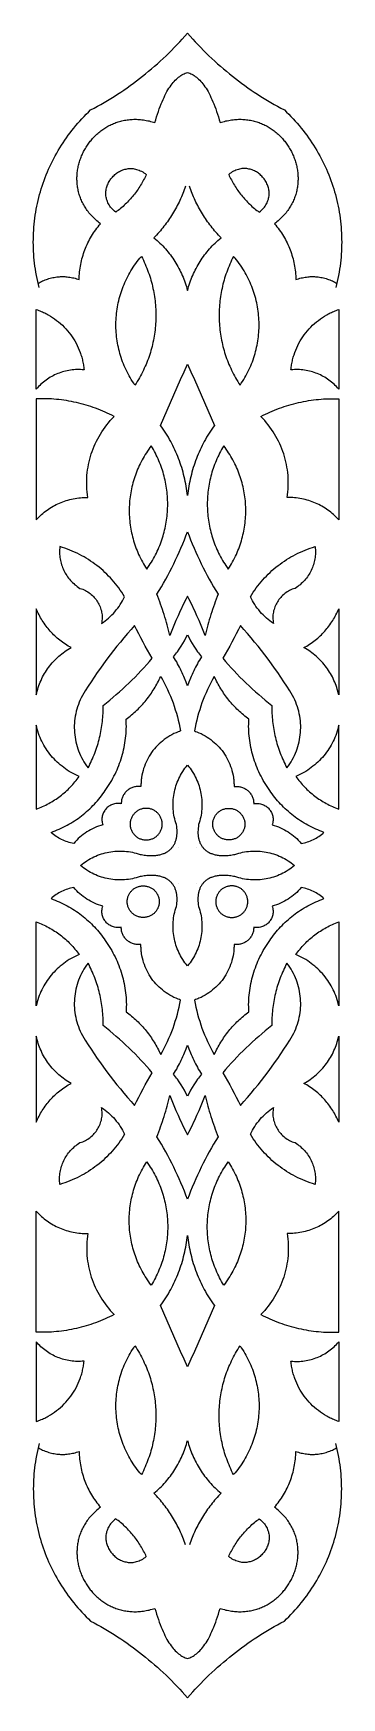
# Model space of a CAD drawing. Extents: x -50 to 50, y -270 to 270.
import ezdxf

# ---------------------------------------------------------------- set-up
doc = ezdxf.new("R2010")
doc.units = 0
doc.layers.add('LAYER_1', color=18, linetype='CONTINUOUS')

msp = doc.modelspace()

# ---------------------------------------------------------------- linework, layer by layer
at = {"layer": 'LAYER_1'}
for points in [[(-48.1, 187.57), (-48.34, 188.54), (-48.57, 189.52), (-48.78, 190.49), (-48.98, 191.47), (-49.16, 192.45), (-49.32, 193.43), (-49.46, 194.41), (-49.59, 195.39), (-49.7, 196.37), (-49.79, 197.36), (-49.86, 198.34), (-49.92, 199.32), (-49.97, 200.3), (-49.99, 201.28), (-50, 202.26), (-49.99, 203.24), (-49.97, 204.21), (-49.93, 205.19), (-49.88, 206.16), (-49.8, 207.14), (-49.72, 208.11), (-49.61, 209.07), (-49.49, 210.04), (-49.35, 211), (-49.2, 211.96), (-49.03, 212.92), (-48.85, 213.87), (-48.65, 214.82), (-48.43, 215.77), (-48.2, 216.71), (-47.95, 217.65), (-47.69, 218.59), (-47.41, 219.52), (-47.12, 220.44), (-46.81, 221.36), (-46.49, 222.28), (-46.15, 223.19), (-45.79, 224.1), (-45.42, 225), (-45.04, 225.89), (-44.64, 226.78), (-44.22, 227.66), (-43.79, 228.54), (-43.35, 229.41), (-42.89, 230.27), (-42.41, 231.13), (-41.92, 231.98), (-41.42, 232.82), (-40.9, 233.65), (-40.37, 234.48), (-39.82, 235.3), (-39.26, 236.11), (-38.68, 236.91), (-38.09, 237.7), (-37.49, 238.49), (-36.87, 239.26), (-36.24, 240.03), (-35.59, 240.79), (-34.93, 241.54), (-34.25, 242.28), (-33.56, 243.01), (-32.86, 243.72), (-32.14, 244.43), (-31.41, 245.13), (-30.3, 245.72), (-29.19, 246.32), (-28.09, 246.94), (-27, 247.57), (-25.92, 248.21), (-24.84, 248.86), (-23.77, 249.53), (-22.72, 250.21), (-21.67, 250.9), (-20.62, 251.6), (-19.59, 252.31), (-18.57, 253.04), (-17.55, 253.78), (-16.54, 254.53), (-15.55, 255.3), (-14.56, 256.07), (-13.58, 256.86), (-12.61, 257.66), (-11.64, 258.47), (-10.69, 259.29), (-9.75, 260.12), (-8.81, 260.96), (-7.89, 261.82), (-6.97, 262.68), (-6.07, 263.56), (-5.17, 264.45), (-4.29, 265.35), (-3.41, 266.26), (-2.54, 267.18), (-1.68, 268.11), (-0.84, 269.05), (0, 270), (0.84, 269.05), (1.68, 268.11), (2.54, 267.18), (3.41, 266.26), (4.29, 265.35), (5.17, 264.45), (6.07, 263.56), (6.97, 262.68), (7.89, 261.82), (8.81, 260.96), (9.75, 260.12), (10.69, 259.29), (11.64, 258.47), (12.61, 257.66), (13.58, 256.86), (14.56, 256.07), (15.55, 255.3), (16.54, 254.53), (17.55, 253.78), (18.57, 253.04), (19.59, 252.31), (20.62, 251.6), (21.67, 250.9), (22.72, 250.21), (23.77, 249.53), (24.84, 248.86), (25.92, 248.21), (27, 247.57), (28.09, 246.94), (29.19, 246.32), (30.3, 245.72), (31.41, 245.13), (32.14, 244.43), (32.86, 243.72), (33.56, 243.01), (34.25, 242.28), (34.93, 241.54), (35.59, 240.79), (36.24, 240.03), (36.87, 239.26), (37.49, 238.49), (38.09, 237.7), (38.68, 236.91), (39.26, 236.11), (39.82, 235.3), (40.37, 234.48), (40.9, 233.65), (41.42, 232.82), (41.92, 231.98), (42.41, 231.13), (42.89, 230.27), (43.35, 229.41), (43.79, 228.54), (44.22, 227.66), (44.64, 226.78), (45.04, 225.89), (45.42, 225), (45.79, 224.1), (46.15, 223.19), (46.49, 222.28), (46.81, 221.36), (47.12, 220.44), (47.41, 219.52), (47.69, 218.59), (47.95, 217.65), (48.2, 216.71), (48.43, 215.77), (48.65, 214.82), (48.85, 213.87), (49.03, 212.92), (49.2, 211.96), (49.35, 211), (49.49, 210.04), (49.61, 209.07), (49.72, 208.11), (49.8, 207.14), (49.88, 206.16), (49.93, 205.19), (49.97, 204.21), (49.99, 203.24), (50, 202.26), (49.99, 201.28), (49.97, 200.3), (49.92, 199.32), (49.86, 198.34), (49.79, 197.36), (49.7, 196.37), (49.59, 195.39), (49.46, 194.41), (49.32, 193.43), (49.16, 192.45), (48.98, 191.47), (48.78, 190.49), (48.57, 189.52), (48.34, 188.54), (48.1, 187.57)], [(-48.53, 188.82), (-48.15, 189.04), (-47.76, 189.25), (-47.37, 189.45), (-46.98, 189.64), (-46.58, 189.82), (-46.18, 189.98), (-45.77, 190.14), (-45.36, 190.28), (-44.95, 190.41), (-44.53, 190.52), (-44.11, 190.63), (-43.69, 190.72), (-43.27, 190.81), (-42.84, 190.88), (-42.42, 190.94), (-41.99, 190.98), (-41.56, 191.02), (-41.13, 191.04), (-40.69, 191.05), (-40.26, 191.05), (-39.83, 191.04), (-39.4, 191.02), (-38.97, 190.98), (-38.54, 190.93), (-38.11, 190.87), (-37.68, 190.8), (-37.25, 190.71), (-36.83, 190.61), (-36.4, 190.5), (-35.98, 190.38), (-35.56, 190.25), (-35.15, 190.1), (-35.13, 190.72), (-35.1, 191.34), (-35.05, 191.96), (-34.99, 192.58), (-34.92, 193.19), (-34.84, 193.8), (-34.74, 194.41), (-34.63, 195.02), (-34.5, 195.62), (-34.37, 196.22), (-34.22, 196.82), (-34.05, 197.41), (-33.88, 198), (-33.69, 198.58), (-33.49, 199.16), (-33.27, 199.74), (-33.05, 200.31), (-32.81, 200.88), (-32.56, 201.44), (-32.29, 201.99), (-32.02, 202.54), (-31.73, 203.09), (-31.43, 203.63), (-31.12, 204.16), (-30.8, 204.69), (-30.46, 205.21), (-30.11, 205.72), (-29.75, 206.23), (-29.38, 206.73), (-29, 207.22), (-28.61, 207.71), (-28.21, 208.18), (-28.6, 208.49), (-28.99, 208.8), (-29.36, 209.11), (-29.72, 209.43), (-30.07, 209.76), (-30.41, 210.09), (-30.74, 210.42), (-31.06, 210.76), (-31.37, 211.1), (-31.66, 211.44), (-31.95, 211.79), (-32.22, 212.14), (-32.49, 212.5), (-32.74, 212.85), (-32.98, 213.22), (-33.22, 213.58), (-33.44, 213.95), (-33.65, 214.32), (-33.85, 214.69), (-34.04, 215.07), (-34.22, 215.44), (-34.39, 215.82), (-34.55, 216.21), (-34.71, 216.59), (-34.85, 216.98), (-34.98, 217.36), (-35.1, 217.75), (-35.21, 218.14), (-35.32, 218.53), (-35.41, 218.93), (-35.49, 219.32), (-35.57, 219.71), (-35.63, 220.11), (-35.69, 220.51), (-35.74, 220.9), (-35.78, 221.3), (-35.81, 221.7), (-35.83, 222.09), (-35.84, 222.49), (-35.84, 222.89), (-35.84, 223.28), (-35.82, 223.68), (-35.8, 224.07), (-35.77, 224.47), (-35.73, 224.86), (-35.68, 225.25), (-35.63, 225.64), (-35.56, 226.03), (-35.49, 226.42), (-35.41, 226.81), (-35.32, 227.19), (-35.23, 227.58), (-35.12, 227.96), (-35.01, 228.34), (-34.89, 228.71), (-34.77, 229.09), (-34.63, 229.46), (-34.49, 229.83), (-34.34, 230.19), (-34.19, 230.56), (-34.02, 230.92), (-33.85, 231.28), (-33.68, 231.63), (-33.49, 231.98), (-33.3, 232.33), (-33.1, 232.67), (-32.9, 233.01), (-32.69, 233.34), (-32.47, 233.68), (-32.25, 234), (-32.01, 234.33), (-31.78, 234.64), (-31.53, 234.96), (-31.28, 235.26), (-31.03, 235.57), (-30.77, 235.87), (-30.5, 236.16), (-30.22, 236.45), (-29.94, 236.73), (-29.66, 237.01), (-29.37, 237.28), (-29.07, 237.54), (-28.77, 237.8), (-28.46, 238.05), (-28.15, 238.3), (-27.83, 238.54), (-27.5, 238.77), (-27.17, 239), (-26.84, 239.22), (-26.5, 239.43), (-26.15, 239.64), (-25.8, 239.84), (-25.45, 240.03), (-25.09, 240.21), (-24.73, 240.39), (-24.36, 240.55), (-23.98, 240.71), (-23.61, 240.87), (-23.22, 241.01), (-22.84, 241.15), (-22.45, 241.27), (-22.05, 241.39), (-21.65, 241.5), (-21.25, 241.6), (-20.84, 241.69), (-20.43, 241.78), (-20.02, 241.85), (-19.6, 241.91), (-19.18, 241.97), (-18.75, 242.01), (-18.32, 242.05), (-17.89, 242.07), (-17.45, 242.09), (-17.01, 242.09), (-16.57, 242.09), (-16.12, 242.07), (-15.67, 242.04), (-15.22, 242.01), (-14.76, 241.96), (-14.31, 241.9), (-13.85, 241.83), (-13.38, 241.75), (-12.91, 241.65), (-12.45, 241.55), (-11.97, 241.43), (-11.5, 241.3), (-11.02, 241.16), (-10.54, 241.01), (-10.28, 241.97), (-10, 242.9), (-9.72, 243.8), (-9.44, 244.67), (-9.15, 245.5), (-8.85, 246.3), (-8.55, 247.07), (-8.25, 247.81), (-7.94, 248.52), (-7.62, 249.2), (-7.31, 249.85), (-6.99, 250.46), (-6.66, 251.06), (-6.33, 251.62), (-6, 252.15), (-5.67, 252.66), (-5.33, 253.13), (-4.99, 253.59), (-4.64, 254.01), (-4.3, 254.41), (-3.95, 254.78), (-3.6, 255.13), (-3.25, 255.45), (-2.89, 255.74), (-2.53, 256.01), (-2.18, 256.26), (-1.82, 256.49), (-1.45, 256.69), (-1.09, 256.86), (-0.73, 257.02), (-0.36, 257.15), (0, 257.26), (0.36, 257.15), (0.73, 257.02), (1.09, 256.86), (1.45, 256.69), (1.82, 256.49), (2.18, 256.26), (2.53, 256.01), (2.89, 255.74), (3.25, 255.45), (3.6, 255.13), (3.95, 254.78), (4.3, 254.41), (4.64, 254.01), (4.99, 253.59), (5.33, 253.13), (5.67, 252.66), (6, 252.15), (6.33, 251.62), (6.66, 251.06), (6.99, 250.46), (7.31, 249.85), (7.62, 249.2), (7.94, 248.52), (8.25, 247.81), (8.55, 247.07), (8.85, 246.3), (9.15, 245.5), (9.44, 244.67), (9.72, 243.8), (10, 242.9), (10.28, 241.97), (10.54, 241.01), (11.02, 241.16), (11.5, 241.3), (11.97, 241.43), (12.45, 241.55), (12.91, 241.65), (13.38, 241.75), (13.85, 241.83), (14.31, 241.9), (14.76, 241.96), (15.22, 242.01), (15.67, 242.04), (16.12, 242.07), (16.57, 242.09), (17.01, 242.09), (17.45, 242.09), (17.89, 242.07), (18.32, 242.05), (18.75, 242.01), (19.18, 241.97), (19.6, 241.91), (20.02, 241.85), (20.43, 241.78), (20.84, 241.69), (21.25, 241.6), (21.65, 241.5), (22.05, 241.39), (22.45, 241.27), (22.84, 241.15), (23.22, 241.01), (23.61, 240.87), (23.98, 240.71), (24.36, 240.55), (24.73, 240.39), (25.09, 240.21), (25.45, 240.03), (25.8, 239.84), (26.15, 239.64), (26.5, 239.43), (26.84, 239.22), (27.17, 239), (27.5, 238.77), (27.83, 238.54), (28.15, 238.3), (28.46, 238.05), (28.77, 237.8), (29.07, 237.54), (29.37, 237.28), (29.66, 237.01), (29.94, 236.73), (30.22, 236.45), (30.5, 236.16), (30.77, 235.87), (31.03, 235.57), (31.28, 235.26), (31.53, 234.96), (31.78, 234.64), (32.01, 234.33), (32.25, 234), (32.47, 233.68), (32.69, 233.34), (32.9, 233.01), (33.1, 232.67), (33.3, 232.33), (33.49, 231.98), (33.68, 231.63), (33.85, 231.28), (34.02, 230.92), (34.19, 230.56), (34.34, 230.19), (34.49, 229.83), (34.63, 229.46), (34.77, 229.09), (34.89, 228.71), (35.01, 228.34), (35.12, 227.96), (35.23, 227.58), (35.32, 227.19), (35.41, 226.81), (35.49, 226.42), (35.56, 226.03), (35.63, 225.64), (35.68, 225.25), (35.73, 224.86), (35.77, 224.47), (35.8, 224.07), (35.82, 223.68), (35.84, 223.28), (35.84, 222.89), (35.84, 222.49), (35.83, 222.09), (35.81, 221.7), (35.78, 221.3), (35.74, 220.9), (35.69, 220.51), (35.63, 220.11), (35.57, 219.71), (35.49, 219.32), (35.41, 218.93), (35.32, 218.53), (35.21, 218.14), (35.1, 217.75), (34.98, 217.36), (34.85, 216.98), (34.71, 216.59), (34.55, 216.21), (34.39, 215.82), (34.22, 215.44), (34.04, 215.07), (33.85, 214.69), (33.65, 214.32), (33.44, 213.95), (33.22, 213.58), (32.98, 213.22), (32.74, 212.85), (32.49, 212.5), (32.22, 212.14), (31.95, 211.79), (31.66, 211.44), (31.37, 211.1), (31.06, 210.76), (30.74, 210.42), (30.41, 210.09), (30.07, 209.76), (29.72, 209.43), (29.36, 209.11), (28.99, 208.8), (28.6, 208.49), (28.21, 208.18), (28.61, 207.71), (29, 207.22), (29.38, 206.73), (29.75, 206.23), (30.11, 205.72), (30.46, 205.21), (30.8, 204.69), (31.12, 204.16), (31.43, 203.63), (31.73, 203.09), (32.02, 202.54), (32.29, 201.99), (32.56, 201.44), (32.81, 200.88), (33.05, 200.31), (33.27, 199.74), (33.49, 199.16), (33.69, 198.58), (33.88, 198), (34.05, 197.41), (34.22, 196.82), (34.37, 196.22), (34.5, 195.62), (34.63, 195.02), (34.74, 194.41), (34.84, 193.8), (34.92, 193.19), (34.99, 192.58), (35.05, 191.96), (35.1, 191.34), (35.13, 190.72), (35.15, 190.1), (35.56, 190.25), (35.98, 190.38), (36.4, 190.5), (36.83, 190.61), (37.25, 190.71), (37.68, 190.8), (38.11, 190.87), (38.54, 190.93), (38.97, 190.98), (39.4, 191.02), (39.83, 191.04), (40.26, 191.05), (40.69, 191.05), (41.13, 191.04), (41.56, 191.02), (41.99, 190.98), (42.42, 190.94), (42.84, 190.88), (43.27, 190.81), (43.69, 190.72), (44.11, 190.63), (44.53, 190.52), (44.95, 190.41), (45.36, 190.28), (45.77, 190.14), (46.18, 189.98), (46.58, 189.82), (46.98, 189.64), (47.37, 189.45), (47.76, 189.25), (48.15, 189.04), (48.53, 188.82)], [(-0.63, 220.35), (-0.83, 219.77), (-1.04, 219.19), (-1.27, 218.61), (-1.49, 218.04), (-1.73, 217.47), (-1.98, 216.9), (-2.23, 216.34), (-2.49, 215.78), (-2.75, 215.22), (-3.03, 214.67), (-3.31, 214.12), (-3.6, 213.57), (-3.9, 213.03), (-4.2, 212.5), (-4.51, 211.97), (-4.83, 211.44), (-5.16, 210.91), (-5.49, 210.39), (-5.83, 209.88), (-6.18, 209.37), (-6.53, 208.86), (-6.89, 208.36), (-7.26, 207.87), (-7.64, 207.37), (-8.02, 206.89), (-8.41, 206.41), (-8.8, 205.93), (-9.2, 205.46), (-9.61, 204.99), (-10.03, 204.53), (-10.45, 204.07), (-10.88, 203.62), (-10.38, 203.21), (-9.89, 202.79), (-9.41, 202.35), (-8.94, 201.91), (-8.48, 201.46), (-8.03, 201), (-7.59, 200.53), (-7.16, 200.05), (-6.74, 199.57), (-6.33, 199.08), (-5.92, 198.58), (-5.53, 198.07), (-5.16, 197.55), (-4.79, 197.03), (-4.43, 196.5), (-4.08, 195.96), (-3.74, 195.42), (-3.41, 194.87), (-3.1, 194.31), (-2.79, 193.74), (-2.5, 193.17), (-2.22, 192.6), (-1.94, 192.02), (-1.68, 191.43), (-1.43, 190.84), (-1.19, 190.24), (-0.97, 189.64), (-0.75, 189.03), (-0.54, 188.42), (-0.35, 187.8), (-0.17, 187.18), (0, 186.55), (0.17, 187.18), (0.35, 187.8), (0.54, 188.42), (0.75, 189.03), (0.97, 189.64), (1.19, 190.24), (1.43, 190.84), (1.68, 191.43), (1.94, 192.02), (2.22, 192.6), (2.5, 193.17), (2.79, 193.74), (3.1, 194.31), (3.41, 194.87), (3.74, 195.42), (4.08, 195.96), (4.43, 196.5), (4.79, 197.03), (5.16, 197.55), (5.53, 198.07), (5.92, 198.58), (6.33, 199.08), (6.74, 199.57), (7.16, 200.05), (7.59, 200.53), (8.03, 201), (8.48, 201.46), (8.94, 201.91), (9.41, 202.35), (9.89, 202.79), (10.38, 203.21), (10.88, 203.62), (10.45, 204.07), (10.03, 204.53), (9.61, 204.99), (9.2, 205.46), (8.8, 205.93), (8.41, 206.41), (8.02, 206.89), (7.64, 207.37), (7.26, 207.87), (6.89, 208.36), (6.53, 208.86), (6.18, 209.37), (5.83, 209.88), (5.49, 210.39), (5.16, 210.91), (4.83, 211.44), (4.51, 211.97), (4.2, 212.5), (3.9, 213.03), (3.6, 213.57), (3.31, 214.12), (3.03, 214.67), (2.75, 215.22), (2.49, 215.78), (2.23, 216.34), (1.98, 216.9), (1.73, 217.47), (1.49, 218.04), (1.27, 218.61), (1.04, 219.19), (0.83, 219.77), (0.63, 220.35)], [(-48.1, -187.57), (-48.34, -188.54), (-48.57, -189.52), (-48.78, -190.49), (-48.98, -191.47), (-49.16, -192.45), (-49.32, -193.43), (-49.46, -194.41), (-49.59, -195.39), (-49.7, -196.37), (-49.79, -197.36), (-49.86, -198.34), (-49.92, -199.32), (-49.97, -200.3), (-49.99, -201.28), (-50, -202.26), (-49.99, -203.24), (-49.97, -204.21), (-49.93, -205.19), (-49.88, -206.16), (-49.8, -207.14), (-49.72, -208.11), (-49.61, -209.07), (-49.49, -210.04), (-49.35, -211), (-49.2, -211.96), (-49.03, -212.92), (-48.85, -213.87), (-48.65, -214.82), (-48.43, -215.77), (-48.2, -216.71), (-47.95, -217.65), (-47.69, -218.59), (-47.41, -219.52), (-47.12, -220.44), (-46.81, -221.36), (-46.49, -222.28), (-46.15, -223.19), (-45.79, -224.1), (-45.42, -225), (-45.04, -225.89), (-44.64, -226.78), (-44.22, -227.66), (-43.79, -228.54), (-43.35, -229.41), (-42.89, -230.27), (-42.41, -231.13), (-41.92, -231.98), (-41.42, -232.82), (-40.9, -233.65), (-40.37, -234.48), (-39.82, -235.3), (-39.26, -236.11), (-38.68, -236.91), (-38.09, -237.7), (-37.49, -238.49), (-36.87, -239.26), (-36.24, -240.03), (-35.59, -240.79), (-34.93, -241.54), (-34.25, -242.28), (-33.56, -243.01), (-32.86, -243.72), (-32.14, -244.43), (-31.41, -245.13), (-30.3, -245.72), (-29.19, -246.32), (-28.09, -246.94), (-27, -247.57), (-25.92, -248.21), (-24.84, -248.86), (-23.77, -249.53), (-22.72, -250.21), (-21.67, -250.9), (-20.62, -251.6), (-19.59, -252.31), (-18.57, -253.04), (-17.55, -253.78), (-16.54, -254.53), (-15.55, -255.3), (-14.56, -256.07), (-13.58, -256.86), (-12.61, -257.66), (-11.64, -258.47), (-10.69, -259.29), (-9.75, -260.12), (-8.81, -260.96), (-7.89, -261.82), (-6.97, -262.68), (-6.07, -263.56), (-5.17, -264.45), (-4.29, -265.35), (-3.41, -266.26), (-2.54, -267.18), (-1.68, -268.11), (-0.84, -269.05), (0, -270), (0.84, -269.05), (1.68, -268.11), (2.54, -267.18), (3.41, -266.26), (4.29, -265.35), (5.17, -264.45), (6.07, -263.56), (6.97, -262.68), (7.89, -261.82), (8.81, -260.96), (9.75, -260.12), (10.69, -259.29), (11.64, -258.47), (12.61, -257.66), (13.58, -256.86), (14.56, -256.07), (15.55, -255.3), (16.54, -254.53), (17.55, -253.78), (18.57, -253.04), (19.59, -252.31), (20.62, -251.6), (21.67, -250.9), (22.72, -250.21), (23.77, -249.53), (24.84, -248.86), (25.92, -248.21), (27, -247.57), (28.09, -246.94), (29.19, -246.32), (30.3, -245.72), (31.41, -245.13), (32.14, -244.43), (32.86, -243.72), (33.56, -243.01), (34.25, -242.28), (34.93, -241.54), (35.59, -240.79), (36.24, -240.03), (36.87, -239.26), (37.49, -238.49), (38.09, -237.7), (38.68, -236.91), (39.26, -236.11), (39.82, -235.3), (40.37, -234.48), (40.9, -233.65), (41.42, -232.82), (41.92, -231.98), (42.41, -231.13), (42.89, -230.27), (43.35, -229.41), (43.79, -228.54), (44.22, -227.66), (44.64, -226.78), (45.04, -225.89), (45.42, -225), (45.79, -224.1), (46.15, -223.19), (46.49, -222.28), (46.81, -221.36), (47.12, -220.44), (47.41, -219.52), (47.69, -218.59), (47.95, -217.65), (48.2, -216.71), (48.43, -215.77), (48.65, -214.82), (48.85, -213.87), (49.03, -212.92), (49.2, -211.96), (49.35, -211), (49.49, -210.04), (49.61, -209.07), (49.72, -208.11), (49.8, -207.14), (49.88, -206.16), (49.93, -205.19), (49.97, -204.21), (49.99, -203.24), (50, -202.26), (49.99, -201.28), (49.97, -200.3), (49.92, -199.32), (49.86, -198.34), (49.79, -197.36), (49.7, -196.37), (49.59, -195.39), (49.46, -194.41), (49.32, -193.43), (49.16, -192.45), (48.98, -191.47), (48.78, -190.49), (48.57, -189.52), (48.34, -188.54), (48.1, -187.57)], [(-48.53, -188.82), (-48.15, -189.04), (-47.76, -189.25), (-47.37, -189.45), (-46.98, -189.64), (-46.58, -189.82), (-46.18, -189.98), (-45.77, -190.14), (-45.36, -190.28), (-44.95, -190.41), (-44.53, -190.52), (-44.11, -190.63), (-43.69, -190.72), (-43.27, -190.81), (-42.84, -190.88), (-42.42, -190.94), (-41.99, -190.98), (-41.56, -191.02), (-41.13, -191.04), (-40.69, -191.05), (-40.26, -191.05), (-39.83, -191.04), (-39.4, -191.02), (-38.97, -190.98), (-38.54, -190.93), (-38.11, -190.87), (-37.68, -190.8), (-37.25, -190.71), (-36.83, -190.61), (-36.4, -190.5), (-35.98, -190.38), (-35.56, -190.25), (-35.15, -190.1), (-35.13, -190.72), (-35.1, -191.34), (-35.05, -191.96), (-34.99, -192.58), (-34.92, -193.19), (-34.84, -193.8), (-34.74, -194.41), (-34.63, -195.02), (-34.5, -195.62), (-34.37, -196.22), (-34.22, -196.82), (-34.05, -197.41), (-33.88, -198), (-33.69, -198.58), (-33.49, -199.16), (-33.27, -199.74), (-33.05, -200.31), (-32.81, -200.88), (-32.56, -201.44), (-32.29, -201.99), (-32.02, -202.54), (-31.73, -203.09), (-31.43, -203.63), (-31.12, -204.16), (-30.8, -204.69), (-30.46, -205.21), (-30.11, -205.72), (-29.75, -206.23), (-29.38, -206.73), (-29, -207.22), (-28.61, -207.71), (-28.21, -208.18), (-28.6, -208.49), (-28.99, -208.8), (-29.36, -209.11), (-29.72, -209.43), (-30.07, -209.76), (-30.41, -210.09), (-30.74, -210.42), (-31.06, -210.76), (-31.37, -211.1), (-31.66, -211.44), (-31.95, -211.79), (-32.22, -212.14), (-32.49, -212.5), (-32.74, -212.85), (-32.98, -213.22), (-33.22, -213.58), (-33.44, -213.95), (-33.65, -214.32), (-33.85, -214.69), (-34.04, -215.07), (-34.22, -215.44), (-34.39, -215.82), (-34.55, -216.21), (-34.71, -216.59), (-34.85, -216.98), (-34.98, -217.36), (-35.1, -217.75), (-35.21, -218.14), (-35.32, -218.53), (-35.41, -218.93), (-35.49, -219.32), (-35.57, -219.71), (-35.63, -220.11), (-35.69, -220.51), (-35.74, -220.9), (-35.78, -221.3), (-35.81, -221.7), (-35.83, -222.09), (-35.84, -222.49), (-35.84, -222.89), (-35.84, -223.28), (-35.82, -223.68), (-35.8, -224.07), (-35.77, -224.47), (-35.73, -224.86), (-35.68, -225.25), (-35.63, -225.64), (-35.56, -226.03), (-35.49, -226.42), (-35.41, -226.81), (-35.32, -227.19), (-35.23, -227.58), (-35.12, -227.96), (-35.01, -228.34), (-34.89, -228.71), (-34.77, -229.09), (-34.63, -229.46), (-34.49, -229.83), (-34.34, -230.19), (-34.19, -230.56), (-34.02, -230.92), (-33.85, -231.28), (-33.68, -231.63), (-33.49, -231.98), (-33.3, -232.33), (-33.1, -232.67), (-32.9, -233.01), (-32.69, -233.34), (-32.47, -233.68), (-32.25, -234), (-32.01, -234.33), (-31.78, -234.64), (-31.53, -234.96), (-31.28, -235.26), (-31.03, -235.57), (-30.77, -235.87), (-30.5, -236.16), (-30.22, -236.45), (-29.94, -236.73), (-29.66, -237.01), (-29.37, -237.28), (-29.07, -237.54), (-28.77, -237.8), (-28.46, -238.05), (-28.15, -238.3), (-27.83, -238.54), (-27.5, -238.77), (-27.17, -239), (-26.84, -239.22), (-26.5, -239.43), (-26.15, -239.64), (-25.8, -239.84), (-25.45, -240.03), (-25.09, -240.21), (-24.73, -240.39), (-24.36, -240.55), (-23.98, -240.71), (-23.61, -240.87), (-23.22, -241.01), (-22.84, -241.15), (-22.45, -241.27), (-22.05, -241.39), (-21.65, -241.5), (-21.25, -241.6), (-20.84, -241.69), (-20.43, -241.78), (-20.02, -241.85), (-19.6, -241.91), (-19.18, -241.97), (-18.75, -242.01), (-18.32, -242.05), (-17.89, -242.07), (-17.45, -242.09), (-17.01, -242.09), (-16.57, -242.09), (-16.12, -242.07), (-15.67, -242.04), (-15.22, -242.01), (-14.76, -241.96), (-14.31, -241.9), (-13.85, -241.83), (-13.38, -241.75), (-12.91, -241.65), (-12.45, -241.55), (-11.97, -241.43), (-11.5, -241.3), (-11.02, -241.16), (-10.54, -241.01), (-10.28, -241.97), (-10, -242.9), (-9.72, -243.8), (-9.44, -244.67), (-9.15, -245.5), (-8.85, -246.3), (-8.55, -247.07), (-8.25, -247.81), (-7.94, -248.52), (-7.62, -249.2), (-7.31, -249.85), (-6.99, -250.46), (-6.66, -251.06), (-6.33, -251.62), (-6, -252.15), (-5.67, -252.66), (-5.33, -253.13), (-4.99, -253.59), (-4.64, -254.01), (-4.3, -254.41), (-3.95, -254.78), (-3.6, -255.13), (-3.25, -255.45), (-2.89, -255.74), (-2.53, -256.01), (-2.18, -256.26), (-1.82, -256.49), (-1.45, -256.69), (-1.09, -256.86), (-0.73, -257.02), (-0.36, -257.15), (0, -257.26), (0.36, -257.15), (0.73, -257.02), (1.09, -256.86), (1.45, -256.69), (1.82, -256.49), (2.18, -256.26), (2.53, -256.01), (2.89, -255.74), (3.25, -255.45), (3.6, -255.13), (3.95, -254.78), (4.3, -254.41), (4.64, -254.01), (4.99, -253.59), (5.33, -253.13), (5.67, -252.66), (6, -252.15), (6.33, -251.62), (6.66, -251.06), (6.99, -250.46), (7.31, -249.85), (7.62, -249.2), (7.94, -248.52), (8.25, -247.81), (8.55, -247.07), (8.85, -246.3), (9.15, -245.5), (9.44, -244.67), (9.72, -243.8), (10, -242.9), (10.28, -241.97), (10.54, -241.01), (11.02, -241.16), (11.5, -241.3), (11.97, -241.43), (12.45, -241.55), (12.91, -241.65), (13.38, -241.75), (13.85, -241.83), (14.31, -241.9), (14.76, -241.96), (15.22, -242.01), (15.67, -242.04), (16.12, -242.07), (16.57, -242.09), (17.01, -242.09), (17.45, -242.09), (17.89, -242.07), (18.32, -242.05), (18.75, -242.01), (19.18, -241.97), (19.6, -241.91), (20.02, -241.85), (20.43, -241.78), (20.84, -241.69), (21.25, -241.6), (21.65, -241.5), (22.05, -241.39), (22.45, -241.27), (22.84, -241.15), (23.22, -241.01), (23.61, -240.87), (23.98, -240.71), (24.36, -240.55), (24.73, -240.39), (25.09, -240.21), (25.45, -240.03), (25.8, -239.84), (26.15, -239.64), (26.5, -239.43), (26.84, -239.22), (27.17, -239), (27.5, -238.77), (27.83, -238.54), (28.15, -238.3), (28.46, -238.05), (28.77, -237.8), (29.07, -237.54), (29.37, -237.28), (29.66, -237.01), (29.94, -236.73), (30.22, -236.45), (30.5, -236.16), (30.77, -235.87), (31.03, -235.57), (31.28, -235.26), (31.53, -234.96), (31.78, -234.64), (32.01, -234.33), (32.25, -234), (32.47, -233.68), (32.69, -233.34), (32.9, -233.01), (33.1, -232.67), (33.3, -232.33), (33.49, -231.98), (33.68, -231.63), (33.85, -231.28), (34.02, -230.92), (34.19, -230.56), (34.34, -230.19), (34.49, -229.83), (34.63, -229.46), (34.77, -229.09), (34.89, -228.71), (35.01, -228.34), (35.12, -227.96), (35.23, -227.58), (35.32, -227.19), (35.41, -226.81), (35.49, -226.42), (35.56, -226.03), (35.63, -225.64), (35.68, -225.25), (35.73, -224.86), (35.77, -224.47), (35.8, -224.07), (35.82, -223.68), (35.84, -223.28), (35.84, -222.89), (35.84, -222.49), (35.83, -222.09), (35.81, -221.7), (35.78, -221.3), (35.74, -220.9), (35.69, -220.51), (35.63, -220.11), (35.57, -219.71), (35.49, -219.32), (35.41, -218.93), (35.32, -218.53), (35.21, -218.14), (35.1, -217.75), (34.98, -217.36), (34.85, -216.98), (34.71, -216.59), (34.55, -216.21), (34.39, -215.82), (34.22, -215.44), (34.04, -215.07), (33.85, -214.69), (33.65, -214.32), (33.44, -213.95), (33.22, -213.58), (32.98, -213.22), (32.74, -212.85), (32.49, -212.5), (32.22, -212.14), (31.95, -211.79), (31.66, -211.44), (31.37, -211.1), (31.06, -210.76), (30.74, -210.42), (30.41, -210.09), (30.07, -209.76), (29.72, -209.43), (29.36, -209.11), (28.99, -208.8), (28.6, -208.49), (28.21, -208.18), (28.61, -207.71), (29, -207.22), (29.38, -206.73), (29.75, -206.23), (30.11, -205.72), (30.46, -205.21), (30.8, -204.69), (31.12, -204.16), (31.43, -203.63), (31.73, -203.09), (32.02, -202.54), (32.29, -201.99), (32.56, -201.44), (32.81, -200.88), (33.05, -200.31), (33.27, -199.74), (33.49, -199.16), (33.69, -198.58), (33.88, -198), (34.05, -197.41), (34.22, -196.82), (34.37, -196.22), (34.5, -195.62), (34.63, -195.02), (34.74, -194.41), (34.84, -193.8), (34.92, -193.19), (34.99, -192.58), (35.05, -191.96), (35.1, -191.34), (35.13, -190.72), (35.15, -190.1), (35.56, -190.25), (35.98, -190.38), (36.4, -190.5), (36.83, -190.61), (37.25, -190.71), (37.68, -190.8), (38.11, -190.87), (38.54, -190.93), (38.97, -190.98), (39.4, -191.02), (39.83, -191.04), (40.26, -191.05), (40.69, -191.05), (41.13, -191.04), (41.56, -191.02), (41.99, -190.98), (42.42, -190.94), (42.84, -190.88), (43.27, -190.81), (43.69, -190.72), (44.11, -190.63), (44.53, -190.52), (44.95, -190.41), (45.36, -190.28), (45.77, -190.14), (46.18, -189.98), (46.58, -189.82), (46.98, -189.64), (47.37, -189.45), (47.76, -189.25), (48.15, -189.04), (48.53, -188.82)], [(-0.63, -220.35), (-0.83, -219.77), (-1.04, -219.19), (-1.27, -218.61), (-1.49, -218.04), (-1.73, -217.47), (-1.98, -216.9), (-2.23, -216.34), (-2.49, -215.78), (-2.75, -215.22), (-3.03, -214.67), (-3.31, -214.12), (-3.6, -213.57), (-3.9, -213.03), (-4.2, -212.5), (-4.51, -211.97), (-4.83, -211.44), (-5.16, -210.91), (-5.49, -210.39), (-5.83, -209.88), (-6.18, -209.37), (-6.53, -208.86), (-6.89, -208.36), (-7.26, -207.87), (-7.64, -207.37), (-8.02, -206.89), (-8.41, -206.41), (-8.8, -205.93), (-9.2, -205.46), (-9.61, -204.99), (-10.03, -204.53), (-10.45, -204.07), (-10.88, -203.62), (-10.38, -203.21), (-9.89, -202.79), (-9.41, -202.35), (-8.94, -201.91), (-8.48, -201.46), (-8.03, -201), (-7.59, -200.53), (-7.16, -200.05), (-6.74, -199.57), (-6.33, -199.08), (-5.92, -198.58), (-5.53, -198.07), (-5.16, -197.55), (-4.79, -197.03), (-4.43, -196.5), (-4.08, -195.96), (-3.74, -195.42), (-3.41, -194.87), (-3.1, -194.31), (-2.79, -193.74), (-2.5, -193.17), (-2.22, -192.6), (-1.94, -192.02), (-1.68, -191.43), (-1.43, -190.84), (-1.19, -190.24), (-0.97, -189.64), (-0.75, -189.03), (-0.54, -188.42), (-0.35, -187.8), (-0.17, -187.18), (0, -186.55), (0.17, -187.18), (0.35, -187.8), (0.54, -188.42), (0.75, -189.03), (0.97, -189.64), (1.19, -190.24), (1.43, -190.84), (1.68, -191.43), (1.94, -192.02), (2.22, -192.6), (2.5, -193.17), (2.79, -193.74), (3.1, -194.31), (3.41, -194.87), (3.74, -195.42), (4.08, -195.96), (4.43, -196.5), (4.79, -197.03), (5.16, -197.55), (5.53, -198.07), (5.92, -198.58), (6.33, -199.08), (6.74, -199.57), (7.16, -200.05), (7.59, -200.53), (8.03, -201), (8.48, -201.46), (8.94, -201.91), (9.41, -202.35), (9.89, -202.79), (10.38, -203.21), (10.88, -203.62), (10.45, -204.07), (10.03, -204.53), (9.61, -204.99), (9.2, -205.46), (8.8, -205.93), (8.41, -206.41), (8.02, -206.89), (7.64, -207.37), (7.26, -207.87), (6.89, -208.36), (6.53, -208.86), (6.18, -209.37), (5.83, -209.88), (5.49, -210.39), (5.16, -210.91), (4.83, -211.44), (4.51, -211.97), (4.2, -212.5), (3.9, -213.03), (3.6, -213.57), (3.31, -214.12), (3.03, -214.67), (2.75, -215.22), (2.49, -215.78), (2.23, -216.34), (1.98, -216.9), (1.73, -217.47), (1.49, -218.04), (1.27, -218.61), (1.04, -219.19), (0.83, -219.77), (0.63, -220.35)]]:
    msp.add_lwpolyline(points, dxfattribs=at)
for points in [[(-23.29, 211.94), (-23.67, 212.26), (-24.02, 212.59), (-24.35, 212.92), (-24.66, 213.26), (-24.94, 213.61), (-25.19, 213.96), (-25.42, 214.31), (-25.62, 214.67), (-25.81, 215.03), (-25.97, 215.4), (-26.1, 215.77), (-26.22, 216.14), (-26.31, 216.51), (-26.38, 216.88), (-26.43, 217.26), (-26.46, 217.63), (-26.47, 218), (-26.46, 218.37), (-26.44, 218.74), (-26.39, 219.1), (-26.33, 219.47), (-26.25, 219.82), (-26.15, 220.18), (-26.03, 220.53), (-25.9, 220.87), (-25.76, 221.21), (-25.6, 221.54), (-25.42, 221.87), (-25.23, 222.19), (-25.03, 222.5), (-24.81, 222.8), (-24.58, 223.09), (-24.34, 223.37), (-24.09, 223.64), (-23.83, 223.9), (-23.55, 224.15), (-23.26, 224.39), (-22.97, 224.61), (-22.66, 224.82), (-22.35, 225.02), (-22.03, 225.2), (-21.7, 225.37), (-21.36, 225.52), (-21.02, 225.66), (-20.66, 225.78), (-20.31, 225.88), (-19.94, 225.97), (-19.57, 226.04), (-19.2, 226.09), (-18.82, 226.12), (-18.44, 226.13), (-18.06, 226.12), (-17.67, 226.08), (-17.28, 226.03), (-16.89, 225.96), (-16.5, 225.86), (-16.1, 225.74), (-15.71, 225.59), (-15.31, 225.42), (-14.92, 225.23), (-14.52, 225.01), (-14.13, 224.77), (-13.74, 224.49), (-13.35, 224.2), (-13.56, 223.74), (-13.77, 223.3), (-13.99, 222.85), (-14.22, 222.41), (-14.45, 221.98), (-14.69, 221.55), (-14.94, 221.12), (-15.2, 220.69), (-15.46, 220.27), (-15.73, 219.86), (-16, 219.45), (-16.28, 219.04), (-16.57, 218.64), (-16.86, 218.24), (-17.16, 217.85), (-17.47, 217.46), (-17.79, 217.07), (-18.11, 216.7), (-18.43, 216.32), (-18.77, 215.95), (-19.11, 215.59), (-19.46, 215.23), (-19.81, 214.88), (-20.17, 214.53), (-20.54, 214.19), (-20.91, 213.85), (-21.29, 213.52), (-21.68, 213.19), (-22.07, 212.87), (-22.47, 212.55), (-22.87, 212.25)], [(23.29, 211.94), (23.67, 212.26), (24.02, 212.59), (24.35, 212.92), (24.66, 213.26), (24.94, 213.61), (25.19, 213.96), (25.42, 214.31), (25.62, 214.67), (25.81, 215.03), (25.97, 215.4), (26.1, 215.77), (26.22, 216.14), (26.31, 216.51), (26.38, 216.88), (26.43, 217.26), (26.46, 217.63), (26.47, 218), (26.46, 218.37), (26.44, 218.74), (26.39, 219.1), (26.33, 219.47), (26.25, 219.82), (26.15, 220.18), (26.03, 220.53), (25.9, 220.87), (25.76, 221.21), (25.6, 221.54), (25.42, 221.87), (25.23, 222.19), (25.03, 222.5), (24.81, 222.8), (24.58, 223.09), (24.34, 223.37), (24.09, 223.64), (23.83, 223.9), (23.55, 224.15), (23.26, 224.39), (22.97, 224.61), (22.66, 224.82), (22.35, 225.02), (22.03, 225.2), (21.7, 225.37), (21.36, 225.52), (21.02, 225.66), (20.66, 225.78), (20.31, 225.88), (19.94, 225.97), (19.57, 226.04), (19.2, 226.09), (18.82, 226.12), (18.44, 226.13), (18.06, 226.12), (17.67, 226.08), (17.28, 226.03), (16.89, 225.96), (16.5, 225.86), (16.1, 225.74), (15.71, 225.59), (15.31, 225.42), (14.92, 225.23), (14.52, 225.01), (14.13, 224.77), (13.74, 224.49), (13.35, 224.2), (13.56, 223.74), (13.77, 223.3), (13.99, 222.85), (14.22, 222.41), (14.45, 221.98), (14.69, 221.55), (14.94, 221.12), (15.2, 220.69), (15.46, 220.27), (15.73, 219.86), (16, 219.45), (16.28, 219.04), (16.57, 218.64), (16.86, 218.24), (17.16, 217.85), (17.47, 217.46), (17.79, 217.07), (18.11, 216.7), (18.43, 216.32), (18.77, 215.95), (19.11, 215.59), (19.46, 215.23), (19.81, 214.88), (20.17, 214.53), (20.54, 214.19), (20.91, 213.85), (21.29, 213.52), (21.68, 213.19), (22.07, 212.87), (22.47, 212.55), (22.87, 212.25)], [(-17.03, 155.84), (-17.44, 156.44), (-17.84, 157.05), (-18.22, 157.67), (-18.59, 158.29), (-18.95, 158.91), (-19.29, 159.54), (-19.61, 160.18), (-19.93, 160.82), (-20.22, 161.47), (-20.51, 162.12), (-20.78, 162.77), (-21.03, 163.43), (-21.27, 164.09), (-21.5, 164.76), (-21.71, 165.42), (-21.91, 166.1), (-22.09, 166.77), (-22.26, 167.45), (-22.42, 168.13), (-22.56, 168.81), (-22.69, 169.49), (-22.8, 170.18), (-22.9, 170.86), (-22.99, 171.55), (-23.06, 172.24), (-23.12, 172.93), (-23.16, 173.62), (-23.19, 174.31), (-23.2, 175), (-23.2, 175.7), (-23.19, 176.39), (-23.16, 177.08), (-23.12, 177.77), (-23.07, 178.46), (-23, 179.14), (-22.91, 179.83), (-22.82, 180.52), (-22.7, 181.2), (-22.58, 181.88), (-22.44, 182.56), (-22.29, 183.24), (-22.12, 183.91), (-21.94, 184.58), (-21.75, 185.25), (-21.54, 185.91), (-21.31, 186.57), (-21.08, 187.23), (-20.83, 187.89), (-20.56, 188.54), (-20.29, 189.18), (-19.99, 189.82), (-19.69, 190.46), (-19.37, 191.09), (-19.04, 191.71), (-18.69, 192.33), (-18.33, 192.95), (-17.95, 193.55), (-17.57, 194.16), (-17.16, 194.75), (-16.75, 195.34), (-16.32, 195.92), (-15.88, 196.5), (-15.42, 197.06), (-14.95, 197.62), (-14.63, 197), (-14.32, 196.37), (-14.02, 195.74), (-13.74, 195.1), (-13.46, 194.46), (-13.2, 193.82), (-12.95, 193.17), (-12.71, 192.52), (-12.48, 191.87), (-12.26, 191.22), (-12.05, 190.56), (-11.86, 189.9), (-11.67, 189.24), (-11.5, 188.58), (-11.34, 187.91), (-11.19, 187.25), (-11.05, 186.58), (-10.92, 185.91), (-10.8, 185.24), (-10.7, 184.56), (-10.6, 183.89), (-10.52, 183.22), (-10.45, 182.54), (-10.39, 181.86), (-10.34, 181.19), (-10.3, 180.51), (-10.27, 179.83), (-10.25, 179.16), (-10.25, 178.48), (-10.25, 177.8), (-10.27, 177.12), (-10.3, 176.45), (-10.34, 175.77), (-10.39, 175.1), (-10.45, 174.42), (-10.52, 173.75), (-10.61, 173.07), (-10.7, 172.4), (-10.81, 171.73), (-10.93, 171.06), (-11.05, 170.4), (-11.19, 169.73), (-11.34, 169.07), (-11.5, 168.41), (-11.68, 167.75), (-11.86, 167.09), (-12.05, 166.44), (-12.26, 165.79), (-12.47, 165.14), (-12.7, 164.5), (-12.94, 163.85), (-13.19, 163.21), (-13.45, 162.58), (-13.72, 161.95), (-14, 161.32), (-14.29, 160.69), (-14.6, 160.07), (-14.91, 159.45), (-15.24, 158.84), (-15.57, 158.23), (-15.92, 157.63), (-16.28, 157.03), (-16.65, 156.43)], [(17.03, 155.84), (17.44, 156.44), (17.84, 157.05), (18.22, 157.67), (18.59, 158.29), (18.95, 158.91), (19.29, 159.54), (19.61, 160.18), (19.93, 160.82), (20.22, 161.47), (20.51, 162.12), (20.78, 162.77), (21.03, 163.43), (21.27, 164.09), (21.5, 164.76), (21.71, 165.42), (21.91, 166.1), (22.09, 166.77), (22.26, 167.45), (22.42, 168.13), (22.56, 168.81), (22.69, 169.49), (22.8, 170.18), (22.9, 170.86), (22.99, 171.55), (23.06, 172.24), (23.12, 172.93), (23.16, 173.62), (23.19, 174.31), (23.2, 175), (23.2, 175.7), (23.19, 176.39), (23.16, 177.08), (23.12, 177.77), (23.07, 178.46), (23, 179.14), (22.91, 179.83), (22.82, 180.52), (22.7, 181.2), (22.58, 181.88), (22.44, 182.56), (22.29, 183.24), (22.12, 183.91), (21.94, 184.58), (21.75, 185.25), (21.54, 185.91), (21.31, 186.57), (21.08, 187.23), (20.83, 187.89), (20.56, 188.54), (20.29, 189.18), (19.99, 189.82), (19.69, 190.46), (19.37, 191.09), (19.04, 191.71), (18.69, 192.33), (18.33, 192.95), (17.95, 193.55), (17.57, 194.16), (17.16, 194.75), (16.75, 195.34), (16.32, 195.92), (15.88, 196.5), (15.42, 197.06), (14.95, 197.62), (14.63, 197), (14.32, 196.37), (14.02, 195.74), (13.74, 195.1), (13.46, 194.46), (13.2, 193.82), (12.95, 193.17), (12.71, 192.52), (12.48, 191.87), (12.26, 191.22), (12.05, 190.56), (11.86, 189.9), (11.67, 189.24), (11.5, 188.58), (11.34, 187.91), (11.19, 187.25), (11.05, 186.58), (10.92, 185.91), (10.8, 185.24), (10.7, 184.56), (10.6, 183.89), (10.52, 183.22), (10.45, 182.54), (10.39, 181.86), (10.34, 181.19), (10.3, 180.51), (10.27, 179.83), (10.25, 179.16), (10.25, 178.48), (10.25, 177.8), (10.27, 177.12), (10.3, 176.45), (10.34, 175.77), (10.39, 175.1), (10.45, 174.42), (10.52, 173.75), (10.61, 173.07), (10.7, 172.4), (10.81, 171.73), (10.93, 171.06), (11.05, 170.4), (11.19, 169.73), (11.34, 169.07), (11.5, 168.41), (11.68, 167.75), (11.86, 167.09), (12.05, 166.44), (12.26, 165.79), (12.47, 165.14), (12.7, 164.5), (12.94, 163.85), (13.19, 163.21), (13.45, 162.58), (13.72, 161.95), (14, 161.32), (14.29, 160.69), (14.6, 160.07), (14.91, 159.45), (15.24, 158.84), (15.57, 158.23), (15.92, 157.63), (16.28, 157.03), (16.65, 156.43)], [(-33.56, 160.81), (-34.11, 160.86), (-34.66, 160.88), (-35.21, 160.9), (-35.76, 160.89), (-36.31, 160.87), (-36.85, 160.83), (-37.39, 160.77), (-37.93, 160.7), (-38.47, 160.62), (-39, 160.51), (-39.53, 160.4), (-40.05, 160.26), (-40.57, 160.11), (-41.08, 159.95), (-41.59, 159.77), (-42.09, 159.58), (-42.59, 159.37), (-43.08, 159.14), (-43.56, 158.9), (-44.03, 158.65), (-44.5, 158.39), (-44.96, 158.11), (-45.41, 157.81), (-45.85, 157.5), (-46.29, 157.18), (-46.71, 156.85), (-47.13, 156.5), (-47.53, 156.14), (-47.92, 155.76), (-48.31, 155.37), (-48.68, 154.97), (-49.04, 154.56), (-49.04, 180.39), (-48.64, 180.24), (-48.24, 180.1), (-47.85, 179.94), (-47.45, 179.78), (-47.07, 179.61), (-46.68, 179.44), (-46.3, 179.26), (-45.93, 179.07), (-45.56, 178.88), (-45.19, 178.68), (-44.47, 178.26), (-43.77, 177.82), (-43.09, 177.35), (-42.43, 176.86), (-41.78, 176.35), (-41.16, 175.82), (-40.56, 175.27), (-39.97, 174.7), (-39.41, 174.1), (-38.87, 173.49), (-38.36, 172.86), (-37.86, 172.22), (-37.39, 171.55), (-36.95, 170.87), (-36.52, 170.17), (-36.13, 169.46), (-35.76, 168.74), (-35.41, 168), (-35.09, 167.24), (-34.8, 166.48), (-34.67, 166.09), (-34.54, 165.7), (-34.41, 165.3), (-34.3, 164.91), (-34.19, 164.51), (-34.09, 164.11), (-34, 163.7), (-33.91, 163.3), (-33.84, 162.89), (-33.76, 162.48), (-33.7, 162.06), (-33.64, 161.65), (-33.6, 161.23)], [(49.04, 154.56), (48.68, 154.97), (48.31, 155.37), (47.92, 155.76), (47.53, 156.14), (47.13, 156.5), (46.71, 156.85), (46.29, 157.18), (45.85, 157.5), (45.41, 157.81), (44.96, 158.11), (44.5, 158.39), (44.03, 158.65), (43.56, 158.9), (43.08, 159.14), (42.59, 159.37), (42.09, 159.58), (41.59, 159.77), (41.08, 159.95), (40.57, 160.11), (40.05, 160.26), (39.53, 160.4), (39, 160.51), (38.47, 160.62), (37.93, 160.7), (37.39, 160.77), (36.85, 160.83), (36.31, 160.87), (35.76, 160.89), (35.21, 160.9), (34.66, 160.88), (34.11, 160.86), (33.56, 160.81), (33.6, 161.23), (33.64, 161.65), (33.7, 162.06), (33.76, 162.48), (33.84, 162.89), (33.91, 163.3), (34, 163.7), (34.09, 164.11), (34.19, 164.51), (34.3, 164.91), (34.41, 165.3), (34.54, 165.7), (34.8, 166.48), (35.09, 167.24), (35.41, 168), (35.76, 168.74), (36.13, 169.46), (36.52, 170.17), (36.95, 170.87), (37.39, 171.55), (37.86, 172.22), (38.36, 172.86), (38.87, 173.49), (39.41, 174.1), (39.97, 174.7), (40.56, 175.27), (41.16, 175.82), (41.78, 176.35), (42.43, 176.86), (43.09, 177.35), (43.77, 177.82), (44.47, 178.26), (45.19, 178.68), (45.56, 178.88), (45.93, 179.07), (46.3, 179.26), (46.68, 179.44), (47.07, 179.61), (47.45, 179.78), (47.85, 179.94), (48.24, 180.1), (48.64, 180.24), (49.04, 180.39)], [(0, 120.05), (-0.09, 120.82), (-0.2, 121.59), (-0.31, 122.35), (-0.44, 123.11), (-0.58, 123.87), (-0.73, 124.63), (-0.89, 125.38), (-1.06, 126.13), (-1.25, 126.88), (-1.45, 127.62), (-1.66, 128.36), (-1.88, 129.1), (-2.11, 129.83), (-2.35, 130.56), (-2.61, 131.29), (-2.88, 132.01), (-3.16, 132.72), (-3.45, 133.43), (-3.75, 134.14), (-4.07, 134.84), (-4.39, 135.53), (-4.73, 136.22), (-5.08, 136.91), (-5.44, 137.59), (-5.81, 138.26), (-6.2, 138.93), (-6.59, 139.59), (-7, 140.25), (-7.42, 140.9), (-7.85, 141.54), (-8.29, 142.17), (-8.74, 142.8), (-6.6, 147.77), (-4.44, 152.74), (-3.35, 155.22), (-2.25, 157.71), (-1.13, 160.2), (0, 162.68), (1.13, 160.2), (2.25, 157.71), (3.35, 155.22), (4.44, 152.74), (6.6, 147.77), (8.74, 142.8), (8.29, 142.17), (7.85, 141.54), (7.42, 140.9), (7, 140.25), (6.59, 139.59), (6.2, 138.93), (5.81, 138.26), (5.44, 137.59), (5.08, 136.91), (4.73, 136.22), (4.39, 135.53), (4.07, 134.84), (3.75, 134.14), (3.45, 133.43), (3.16, 132.72), (2.88, 132.01), (2.61, 131.29), (2.35, 130.56), (2.11, 129.83), (1.88, 129.1), (1.66, 128.36), (1.45, 127.62), (1.25, 126.88), (1.06, 126.13), (0.89, 125.38), (0.73, 124.63), (0.58, 123.87), (0.44, 123.11), (0.31, 122.35), (0.2, 121.59), (0.09, 120.82)], [(-49.04, 112.19), (-48.64, 112.62), (-48.23, 113.04), (-47.81, 113.45), (-47.38, 113.85), (-46.94, 114.23), (-46.49, 114.6), (-46.03, 114.96), (-45.56, 115.3), (-45.08, 115.64), (-44.59, 115.96), (-44.1, 116.26), (-43.59, 116.56), (-43.08, 116.84), (-42.57, 117.1), (-42.04, 117.36), (-41.51, 117.59), (-40.97, 117.82), (-40.43, 118.03), (-39.88, 118.22), (-39.32, 118.41), (-38.76, 118.57), (-38.19, 118.72), (-37.62, 118.86), (-37.04, 118.98), (-36.46, 119.09), (-35.88, 119.18), (-35.29, 119.25), (-34.7, 119.31), (-34.11, 119.36), (-33.51, 119.39), (-32.91, 119.4), (-32.31, 119.39), (-32.44, 120.29), (-32.54, 121.19), (-32.61, 122.09), (-32.66, 122.99), (-32.68, 123.89), (-32.68, 124.79), (-32.64, 125.68), (-32.59, 126.57), (-32.5, 127.46), (-32.39, 128.34), (-32.26, 129.22), (-32.09, 130.09), (-31.91, 130.96), (-31.7, 131.82), (-31.46, 132.68), (-31.2, 133.53), (-30.91, 134.37), (-30.6, 135.2), (-30.27, 136.02), (-29.91, 136.84), (-29.53, 137.64), (-29.12, 138.44), (-28.69, 139.22), (-28.24, 139.99), (-27.76, 140.75), (-27.27, 141.5), (-26.74, 142.23), (-26.2, 142.95), (-25.63, 143.66), (-25.04, 144.35), (-24.43, 145.02), (-23.8, 145.68), (-24.53, 146.06), (-25.26, 146.42), (-26, 146.78), (-26.75, 147.12), (-27.5, 147.44), (-28.26, 147.76), (-29.02, 148.06), (-29.78, 148.35), (-30.55, 148.62), (-31.32, 148.89), (-32.1, 149.14), (-32.88, 149.37), (-33.66, 149.6), (-34.45, 149.81), (-35.24, 150.01), (-36.04, 150.2), (-36.83, 150.37), (-37.63, 150.53), (-38.44, 150.68), (-39.24, 150.82), (-40.05, 150.94), (-40.86, 151.05), (-41.67, 151.14), (-42.49, 151.22), (-43.3, 151.29), (-44.12, 151.35), (-44.94, 151.39), (-45.76, 151.42), (-46.58, 151.44), (-47.4, 151.44), (-48.22, 151.43), (-49.04, 151.41)], [(49.04, 112.19), (48.64, 112.62), (48.23, 113.04), (47.81, 113.45), (47.38, 113.85), (46.94, 114.23), (46.49, 114.6), (46.03, 114.96), (45.56, 115.3), (45.08, 115.64), (44.59, 115.96), (44.1, 116.26), (43.59, 116.56), (43.08, 116.84), (42.57, 117.1), (42.04, 117.36), (41.51, 117.59), (40.97, 117.82), (40.43, 118.03), (39.88, 118.22), (39.32, 118.41), (38.76, 118.57), (38.19, 118.72), (37.62, 118.86), (37.04, 118.98), (36.46, 119.09), (35.88, 119.18), (35.29, 119.25), (34.7, 119.31), (34.11, 119.36), (33.51, 119.39), (32.91, 119.4), (32.31, 119.39), (32.44, 120.29), (32.54, 121.19), (32.61, 122.09), (32.66, 122.99), (32.68, 123.89), (32.68, 124.79), (32.64, 125.68), (32.59, 126.57), (32.5, 127.46), (32.39, 128.34), (32.26, 129.22), (32.09, 130.09), (31.91, 130.96), (31.7, 131.82), (31.46, 132.68), (31.2, 133.53), (30.91, 134.37), (30.6, 135.2), (30.27, 136.02), (29.91, 136.84), (29.53, 137.64), (29.12, 138.44), (28.69, 139.22), (28.24, 139.99), (27.76, 140.75), (27.27, 141.5), (26.74, 142.23), (26.2, 142.95), (25.63, 143.66), (25.04, 144.35), (24.43, 145.02), (23.8, 145.68), (24.53, 146.06), (25.26, 146.42), (26, 146.78), (26.75, 147.12), (27.5, 147.44), (28.26, 147.76), (29.02, 148.06), (29.78, 148.35), (30.55, 148.62), (31.32, 148.89), (32.1, 149.14), (32.88, 149.37), (33.66, 149.6), (34.45, 149.81), (35.24, 150.01), (36.04, 150.2), (36.83, 150.37), (37.63, 150.53), (38.44, 150.68), (39.24, 150.82), (40.05, 150.94), (40.86, 151.05), (41.67, 151.14), (42.49, 151.22), (43.3, 151.29), (44.12, 151.35), (44.94, 151.39), (45.76, 151.42), (46.58, 151.44), (47.4, 151.44), (48.22, 151.43), (49.04, 151.41)], [(-13.21, 96.16), (-12.82, 96.72), (-12.44, 97.28), (-12.07, 97.85), (-11.71, 98.43), (-11.36, 99), (-11.03, 99.59), (-10.7, 100.18), (-10.39, 100.77), (-10.09, 101.37), (-9.81, 101.97), (-9.53, 102.57), (-9.26, 103.18), (-9.01, 103.8), (-8.77, 104.41), (-8.54, 105.03), (-8.32, 105.66), (-8.12, 106.28), (-7.92, 106.91), (-7.74, 107.54), (-7.57, 108.18), (-7.41, 108.82), (-7.26, 109.45), (-7.13, 110.1), (-7, 110.74), (-6.89, 111.38), (-6.79, 112.03), (-6.7, 112.68), (-6.63, 113.33), (-6.56, 113.97), (-6.51, 114.63), (-6.47, 115.28), (-6.44, 115.93), (-6.42, 116.58), (-6.41, 117.23), (-6.42, 117.89), (-6.44, 118.54), (-6.47, 119.19), (-6.51, 119.84), (-6.56, 120.5), (-6.62, 121.15), (-6.7, 121.8), (-6.79, 122.45), (-6.89, 123.09), (-7, 123.74), (-7.13, 124.38), (-7.26, 125.03), (-7.41, 125.67), (-7.57, 126.31), (-7.74, 126.94), (-7.93, 127.58), (-8.12, 128.21), (-8.33, 128.84), (-8.55, 129.47), (-8.78, 130.09), (-9.03, 130.71), (-9.28, 131.33), (-9.55, 131.94), (-9.83, 132.55), (-10.12, 133.16), (-10.42, 133.76), (-10.74, 134.36), (-11.06, 134.95), (-11.4, 135.54), (-11.75, 136.13), (-12.17, 135.58), (-12.57, 135.02), (-12.96, 134.45), (-13.34, 133.89), (-13.71, 133.31), (-14.06, 132.73), (-14.4, 132.15), (-14.73, 131.56), (-15.04, 130.96), (-15.35, 130.36), (-15.64, 129.76), (-15.92, 129.15), (-16.18, 128.54), (-16.44, 127.92), (-16.68, 127.3), (-16.91, 126.68), (-17.13, 126.05), (-17.33, 125.42), (-17.52, 124.79), (-17.7, 124.15), (-17.87, 123.51), (-18.03, 122.87), (-18.17, 122.23), (-18.3, 121.59), (-18.42, 120.94), (-18.52, 120.29), (-18.61, 119.64), (-18.69, 118.99), (-18.76, 118.33), (-18.82, 117.68), (-18.86, 117.03), (-18.89, 116.37), (-18.91, 115.71), (-18.91, 115.06), (-18.9, 114.4), (-18.88, 113.75), (-18.85, 113.09), (-18.81, 112.43), (-18.75, 111.78), (-18.68, 111.13), (-18.6, 110.47), (-18.5, 109.82), (-18.39, 109.17), (-18.27, 108.52), (-18.14, 107.88), (-17.99, 107.23), (-17.84, 106.59), (-17.66, 105.95), (-17.48, 105.31), (-17.28, 104.67), (-17.08, 104.04), (-16.85, 103.41), (-16.62, 102.79), (-16.37, 102.16), (-16.11, 101.54), (-15.84, 100.93), (-15.56, 100.32), (-15.26, 99.71), (-14.95, 99.1), (-14.63, 98.51), (-14.29, 97.91), (-13.94, 97.32), (-13.58, 96.74)], [(13.21, 96.16), (13.58, 96.74), (13.94, 97.32), (14.29, 97.91), (14.63, 98.51), (14.95, 99.1), (15.26, 99.71), (15.56, 100.32), (15.84, 100.93), (16.11, 101.54), (16.37, 102.16), (16.62, 102.79), (16.85, 103.41), (17.08, 104.04), (17.28, 104.67), (17.48, 105.31), (17.66, 105.95), (17.84, 106.59), (17.99, 107.23), (18.14, 107.88), (18.27, 108.52), (18.39, 109.17), (18.5, 109.82), (18.6, 110.47), (18.68, 111.13), (18.75, 111.78), (18.81, 112.43), (18.85, 113.09), (18.88, 113.75), (18.9, 114.4), (18.91, 115.06), (18.91, 115.71), (18.89, 116.37), (18.86, 117.03), (18.82, 117.68), (18.76, 118.33), (18.69, 118.99), (18.61, 119.64), (18.52, 120.29), (18.42, 120.94), (18.3, 121.59), (18.17, 122.23), (18.03, 122.87), (17.87, 123.51), (17.7, 124.15), (17.52, 124.79), (17.33, 125.42), (17.13, 126.05), (16.91, 126.68), (16.68, 127.3), (16.44, 127.92), (16.18, 128.54), (15.92, 129.15), (15.64, 129.76), (15.35, 130.36), (15.04, 130.96), (14.73, 131.56), (14.4, 132.15), (14.06, 132.73), (13.71, 133.31), (13.34, 133.89), (12.96, 134.45), (12.57, 135.02), (12.17, 135.58), (11.75, 136.13), (11.4, 135.54), (11.06, 134.95), (10.74, 134.36), (10.42, 133.76), (10.12, 133.16), (9.83, 132.55), (9.55, 131.94), (9.28, 131.33), (9.03, 130.71), (8.78, 130.09), (8.55, 129.47), (8.33, 128.84), (8.12, 128.21), (7.93, 127.58), (7.74, 126.94), (7.57, 126.31), (7.41, 125.67), (7.26, 125.03), (7.13, 124.38), (7, 123.74), (6.89, 123.09), (6.79, 122.45), (6.7, 121.8), (6.62, 121.15), (6.56, 120.5), (6.51, 119.84), (6.47, 119.19), (6.44, 118.54), (6.42, 117.89), (6.41, 117.23), (6.42, 116.58), (6.44, 115.93), (6.47, 115.28), (6.51, 114.63), (6.56, 113.97), (6.63, 113.33), (6.7, 112.68), (6.79, 112.03), (6.89, 111.38), (7, 110.74), (7.13, 110.1), (7.26, 109.45), (7.41, 108.82), (7.57, 108.18), (7.74, 107.54), (7.92, 106.91), (8.12, 106.28), (8.32, 105.66), (8.54, 105.03), (8.77, 104.41), (9.01, 103.8), (9.26, 103.18), (9.53, 102.57), (9.81, 101.97), (10.09, 101.37), (10.39, 100.77), (10.7, 100.18), (11.03, 99.59), (11.36, 99), (11.71, 98.43), (12.07, 97.85), (12.44, 97.28), (12.82, 96.72)], [(0, 87.33), (-0.41, 86.55), (-0.82, 85.77), (-1.21, 84.99), (-1.6, 84.2), (-1.98, 83.41), (-2.35, 82.63), (-3.07, 81.04), (-3.76, 79.45), (-4.43, 77.85), (-5.07, 76.24), (-5.7, 74.63), (-5.91, 75.48), (-6.12, 76.34), (-6.35, 77.19), (-6.58, 78.04), (-6.82, 78.88), (-7.06, 79.73), (-7.32, 80.57), (-7.58, 81.41), (-7.85, 82.25), (-8.13, 83.08), (-8.41, 83.91), (-8.71, 84.74), (-9.01, 85.57), (-9.32, 86.4), (-9.63, 87.22), (-9.95, 88.04), (-9.21, 89.23), (-8.48, 90.44), (-7.77, 91.65), (-7.07, 92.88), (-6.39, 94.11), (-5.73, 95.36), (-5.09, 96.61), (-4.46, 97.87), (-3.85, 99.14), (-3.25, 100.42), (-2.67, 101.71), (-2.11, 103), (-1.56, 104.31), (-1.02, 105.62), (-0.51, 106.94), (0, 108.26), (0.51, 106.94), (1.02, 105.62), (1.56, 104.31), (2.11, 103), (2.67, 101.71), (3.25, 100.42), (3.85, 99.14), (4.46, 97.87), (5.09, 96.61), (5.73, 95.36), (6.39, 94.11), (7.07, 92.88), (7.77, 91.65), (8.48, 90.44), (9.21, 89.23), (9.95, 88.04), (9.63, 87.22), (9.32, 86.4), (9.01, 85.57), (8.71, 84.74), (8.41, 83.91), (8.13, 83.08), (7.85, 82.25), (7.58, 81.41), (7.32, 80.57), (7.06, 79.73), (6.82, 78.88), (6.58, 78.04), (6.35, 77.19), (6.12, 76.34), (5.91, 75.48), (5.7, 74.63), (5.07, 76.24), (4.43, 77.85), (3.76, 79.45), (3.07, 81.04), (2.35, 82.63), (1.98, 83.41), (1.6, 84.2), (1.21, 84.99), (0.82, 85.77), (0.41, 86.55)], [(-27.87, 78.51), (-27.27, 78.92), (-26.68, 79.36), (-26.12, 79.82), (-25.57, 80.29), (-25.03, 80.78), (-24.52, 81.29), (-24.02, 81.81), (-23.54, 82.35), (-23.08, 82.91), (-22.64, 83.48), (-22.21, 84.07), (-21.81, 84.67), (-21.43, 85.29), (-21.07, 85.91), (-20.73, 86.55), (-20.42, 87.21), (-20.86, 87.94), (-21.32, 88.65), (-21.8, 89.36), (-22.3, 90.05), (-22.8, 90.73), (-23.33, 91.39), (-23.87, 92.05), (-24.42, 92.68), (-24.99, 93.31), (-25.57, 93.92), (-26.17, 94.52), (-26.78, 95.1), (-27.4, 95.67), (-28.04, 96.23), (-28.69, 96.77), (-29.35, 97.29), (-30.02, 97.8), (-30.71, 98.29), (-31.41, 98.77), (-32.11, 99.23), (-32.83, 99.68), (-33.56, 100.11), (-34.3, 100.52), (-35.06, 100.92), (-35.82, 101.3), (-36.59, 101.66), (-37.37, 102), (-38.16, 102.33), (-38.96, 102.64), (-39.76, 102.93), (-40.58, 103.2), (-41.4, 103.45), (-41.45, 102.95), (-41.49, 102.45), (-41.5, 101.95), (-41.5, 101.45), (-41.47, 100.95), (-41.43, 100.46), (-41.38, 99.97), (-41.3, 99.48), (-41.21, 99), (-41.11, 98.52), (-40.98, 98.04), (-40.84, 97.57), (-40.68, 97.11), (-40.51, 96.65), (-40.32, 96.2), (-40.12, 95.76), (-39.9, 95.32), (-39.66, 94.89), (-39.41, 94.47), (-39.15, 94.06), (-38.87, 93.65), (-38.58, 93.26), (-38.27, 92.87), (-37.94, 92.5), (-37.61, 92.13), (-37.26, 91.78), (-36.9, 91.44), (-36.52, 91.11), (-36.13, 90.79), (-35.73, 90.48), (-35.31, 90.19), (-34.88, 89.91), (-34.42, 89.76), (-33.98, 89.6), (-33.54, 89.41), (-33.12, 89.21), (-32.7, 88.99), (-32.31, 88.75), (-31.92, 88.49), (-31.55, 88.22), (-31.2, 87.93), (-30.86, 87.63), (-30.53, 87.32), (-30.22, 86.99), (-29.93, 86.64), (-29.65, 86.29), (-29.39, 85.92), (-29.14, 85.54), (-28.92, 85.16), (-28.71, 84.76), (-28.52, 84.35), (-28.34, 83.94), (-28.19, 83.51), (-28.06, 83.08), (-27.94, 82.64), (-27.85, 82.2), (-27.78, 81.75), (-27.72, 81.3), (-27.69, 80.84), (-27.68, 80.38), (-27.69, 79.91), (-27.73, 79.45), (-27.79, 78.98)], [(27.87, 78.51), (27.27, 78.92), (26.68, 79.36), (26.12, 79.82), (25.57, 80.29), (25.03, 80.78), (24.52, 81.29), (24.02, 81.81), (23.54, 82.35), (23.08, 82.91), (22.64, 83.48), (22.21, 84.07), (21.81, 84.67), (21.43, 85.29), (21.07, 85.91), (20.73, 86.55), (20.42, 87.21), (20.86, 87.94), (21.32, 88.65), (21.8, 89.36), (22.3, 90.05), (22.8, 90.73), (23.33, 91.39), (23.87, 92.05), (24.42, 92.68), (24.99, 93.31), (25.57, 93.92), (26.17, 94.52), (26.78, 95.1), (27.4, 95.67), (28.04, 96.23), (28.69, 96.77), (29.35, 97.29), (30.02, 97.8), (30.71, 98.29), (31.41, 98.77), (32.11, 99.23), (32.83, 99.68), (33.56, 100.11), (34.3, 100.52), (35.06, 100.92), (35.82, 101.3), (36.59, 101.66), (37.37, 102), (38.16, 102.33), (38.96, 102.64), (39.76, 102.93), (40.58, 103.2), (41.4, 103.45), (41.45, 102.95), (41.49, 102.45), (41.5, 101.95), (41.5, 101.45), (41.47, 100.95), (41.43, 100.46), (41.38, 99.97), (41.3, 99.48), (41.21, 99), (41.11, 98.52), (40.98, 98.04), (40.84, 97.57), (40.68, 97.11), (40.51, 96.65), (40.32, 96.2), (40.12, 95.76), (39.9, 95.32), (39.66, 94.89), (39.41, 94.47), (39.15, 94.06), (38.87, 93.65), (38.58, 93.26), (38.27, 92.87), (37.94, 92.5), (37.61, 92.13), (37.26, 91.78), (36.9, 91.44), (36.52, 91.11), (36.13, 90.79), (35.73, 90.48), (35.31, 90.19), (34.88, 89.91), (34.42, 89.76), (33.98, 89.6), (33.54, 89.41), (33.12, 89.21), (32.7, 88.99), (32.31, 88.75), (31.92, 88.49), (31.55, 88.22), (31.2, 87.93), (30.86, 87.63), (30.53, 87.32), (30.22, 86.99), (29.93, 86.64), (29.65, 86.29), (29.39, 85.92), (29.14, 85.54), (28.92, 85.16), (28.71, 84.76), (28.52, 84.35), (28.34, 83.94), (28.19, 83.51), (28.06, 83.08), (27.94, 82.64), (27.85, 82.2), (27.78, 81.75), (27.72, 81.3), (27.69, 80.84), (27.68, 80.38), (27.69, 79.91), (27.73, 79.45), (27.79, 78.98)], [(-37.73, 70.68), (-38.21, 70.94), (-38.68, 71.21), (-39.15, 71.5), (-39.61, 71.79), (-40.06, 72.1), (-40.51, 72.41), (-40.95, 72.73), (-41.37, 73.06), (-41.79, 73.4), (-42.21, 73.75), (-42.61, 74.11), (-43.01, 74.48), (-43.4, 74.85), (-43.77, 75.23), (-44.15, 75.62), (-44.51, 76.02), (-44.86, 76.43), (-45.21, 76.84), (-45.54, 77.26), (-45.87, 77.69), (-46.19, 78.12), (-46.5, 78.57), (-46.8, 79.01), (-47.09, 79.47), (-47.37, 79.93), (-47.64, 80.4), (-47.9, 80.87), (-48.15, 81.35), (-48.4, 81.83), (-48.63, 82.32), (-48.85, 82.82), (-49.07, 83.32), (-49.04, 55.4), (-48.9, 56.01), (-48.75, 56.6), (-48.58, 57.2), (-48.39, 57.78), (-48.19, 58.37), (-47.98, 58.94), (-47.75, 59.51), (-47.5, 60.07), (-47.24, 60.63), (-46.97, 61.17), (-46.68, 61.71), (-46.38, 62.24), (-46.06, 62.77), (-45.73, 63.28), (-45.39, 63.79), (-45.04, 64.28), (-44.67, 64.77), (-44.29, 65.24), (-43.89, 65.71), (-43.49, 66.16), (-43.07, 66.61), (-42.64, 67.04), (-42.2, 67.46), (-41.74, 67.87), (-41.28, 68.27), (-40.8, 68.65), (-40.32, 69.02), (-39.82, 69.38), (-39.31, 69.73), (-38.79, 70.06), (-38.27, 70.37)], [(37.73, 70.68), (38.21, 70.94), (38.68, 71.21), (39.15, 71.5), (39.61, 71.79), (40.06, 72.1), (40.51, 72.41), (40.95, 72.73), (41.37, 73.06), (41.79, 73.4), (42.21, 73.75), (42.61, 74.11), (43.01, 74.48), (43.4, 74.85), (43.77, 75.23), (44.15, 75.62), (44.51, 76.02), (44.86, 76.43), (45.21, 76.84), (45.54, 77.26), (45.87, 77.69), (46.19, 78.12), (46.5, 78.57), (46.8, 79.01), (47.09, 79.47), (47.37, 79.93), (47.64, 80.4), (47.9, 80.87), (48.15, 81.35), (48.4, 81.83), (48.63, 82.32), (48.85, 82.82), (49.07, 83.32), (49.04, 55.4), (48.9, 56.01), (48.75, 56.6), (48.58, 57.2), (48.39, 57.78), (48.19, 58.37), (47.98, 58.94), (47.75, 59.51), (47.5, 60.07), (47.24, 60.63), (46.97, 61.17), (46.68, 61.71), (46.38, 62.24), (46.06, 62.77), (45.73, 63.28), (45.39, 63.79), (45.04, 64.28), (44.67, 64.77), (44.29, 65.24), (43.89, 65.71), (43.49, 66.16), (43.07, 66.61), (42.64, 67.04), (42.2, 67.46), (41.74, 67.87), (41.28, 68.27), (40.8, 68.65), (40.32, 69.02), (39.82, 69.38), (39.31, 69.73), (38.79, 70.06), (38.27, 70.37)], [(-32.25, 31.67), (-31.94, 32.26), (-31.65, 32.85), (-31.36, 33.45), (-31.08, 34.05), (-30.81, 34.65), (-30.55, 35.26), (-30.3, 35.87), (-30.07, 36.49), (-29.84, 37.1), (-29.62, 37.73), (-29.41, 38.35), (-29.21, 38.98), (-29.02, 39.61), (-28.84, 40.24), (-28.67, 40.88), (-28.51, 41.51), (-28.36, 42.15), (-28.23, 42.8), (-28.1, 43.44), (-27.98, 44.09), (-27.87, 44.74), (-27.77, 45.39), (-27.69, 46.04), (-27.61, 46.69), (-27.54, 47.35), (-27.49, 48), (-27.44, 48.66), (-27.4, 49.32), (-27.38, 49.98), (-27.36, 50.64), (-27.36, 51.3), (-27.37, 51.96), (-26.28, 52.82), (-25.2, 53.69), (-24.14, 54.58), (-23.08, 55.47), (-22.04, 56.39), (-21.01, 57.31), (-19.99, 58.25), (-18.99, 59.2), (-18, 60.16), (-17.02, 61.14), (-16.05, 62.13), (-15.1, 63.13), (-14.16, 64.14), (-13.23, 65.17), (-12.32, 66.21), (-11.42, 67.25), (-12.2, 68.55), (-12.96, 69.85), (-13.7, 71.17), (-14.43, 72.49), (-15.13, 73.83), (-15.82, 75.17), (-16.49, 76.52), (-17.14, 77.89), (-18.32, 76.56), (-19.49, 75.22), (-20.65, 73.87), (-21.78, 72.5), (-22.9, 71.12), (-24.01, 69.73), (-25.09, 68.33), (-26.16, 66.91), (-27.22, 65.48), (-28.25, 64.04), (-29.27, 62.59), (-30.27, 61.12), (-31.25, 59.64), (-32.22, 58.15), (-33.16, 56.65), (-34.09, 55.14), (-34.46, 54.43), (-34.8, 53.71), (-35.11, 52.99), (-35.4, 52.26), (-35.65, 51.52), (-35.88, 50.77), (-36.08, 50.02), (-36.25, 49.26), (-36.4, 48.5), (-36.51, 47.74), (-36.6, 46.98), (-36.67, 46.21), (-36.7, 45.44), (-36.71, 44.67), (-36.69, 43.91), (-36.65, 43.14), (-36.57, 42.38), (-36.47, 41.62), (-36.34, 40.86), (-36.19, 40.11), (-36.01, 39.36), (-35.8, 38.62), (-35.56, 37.88), (-35.3, 37.15), (-35.01, 36.43), (-34.7, 35.72), (-34.36, 35.02), (-33.99, 34.33), (-33.59, 33.64), (-33.17, 32.97), (-32.73, 32.32)], [(32.25, 31.67), (32.73, 32.32), (33.17, 32.97), (33.59, 33.64), (33.99, 34.33), (34.36, 35.02), (34.7, 35.72), (35.01, 36.43), (35.3, 37.15), (35.56, 37.88), (35.8, 38.62), (36.01, 39.36), (36.19, 40.11), (36.34, 40.86), (36.47, 41.62), (36.57, 42.38), (36.65, 43.14), (36.69, 43.91), (36.71, 44.67), (36.7, 45.44), (36.67, 46.21), (36.6, 46.98), (36.51, 47.74), (36.4, 48.5), (36.25, 49.26), (36.08, 50.02), (35.88, 50.77), (35.65, 51.52), (35.4, 52.26), (35.11, 52.99), (34.8, 53.71), (34.46, 54.43), (34.09, 55.14), (33.16, 56.65), (32.22, 58.15), (31.25, 59.64), (30.27, 61.12), (29.27, 62.59), (28.25, 64.04), (27.22, 65.48), (26.16, 66.91), (25.09, 68.33), (24.01, 69.73), (22.9, 71.12), (21.78, 72.5), (20.65, 73.87), (19.49, 75.22), (18.32, 76.56), (17.14, 77.89), (16.49, 76.52), (15.82, 75.17), (15.13, 73.83), (14.43, 72.49), (13.7, 71.17), (12.96, 69.85), (12.2, 68.55), (11.42, 67.25), (12.32, 66.21), (13.23, 65.17), (14.16, 64.14), (15.1, 63.13), (16.05, 62.13), (17.02, 61.14), (18, 60.16), (18.99, 59.2), (19.99, 58.25), (21.01, 57.31), (22.04, 56.39), (23.08, 55.47), (24.14, 54.58), (25.2, 53.69), (26.28, 52.82), (27.37, 51.96), (27.36, 51.3), (27.36, 50.64), (27.38, 49.98), (27.4, 49.32), (27.44, 48.66), (27.49, 48), (27.54, 47.35), (27.61, 46.69), (27.69, 46.04), (27.77, 45.39), (27.87, 44.74), (27.98, 44.09), (28.1, 43.44), (28.23, 42.8), (28.36, 42.15), (28.51, 41.51), (28.67, 40.88), (28.84, 40.24), (29.02, 39.61), (29.21, 38.98), (29.41, 38.35), (29.62, 37.73), (29.84, 37.1), (30.07, 36.49), (30.3, 35.87), (30.55, 35.26), (30.81, 34.65), (31.08, 34.05), (31.36, 33.45), (31.65, 32.85), (31.94, 32.26)], [(0, 58.28), (-0.47, 59.52), (-0.96, 60.74), (-1.21, 61.35), (-1.47, 61.95), (-1.74, 62.55), (-2.02, 63.14), (-2.3, 63.73), (-2.59, 64.31), (-2.89, 64.89), (-3.2, 65.46), (-3.51, 66.03), (-3.84, 66.59), (-4.17, 67.15), (-4.52, 67.7), (-4.19, 68.11), (-3.87, 68.53), (-3.56, 68.95), (-3.26, 69.37), (-2.67, 70.24), (-2.1, 71.12), (-1.55, 72.03), (-1.02, 72.94), (-0.5, 73.88), (0, 74.83), (0.5, 73.88), (1.02, 72.94), (1.55, 72.03), (2.1, 71.12), (2.67, 70.24), (3.26, 69.37), (3.56, 68.95), (3.87, 68.53), (4.19, 68.11), (4.52, 67.7), (4.17, 67.15), (3.84, 66.59), (3.51, 66.03), (3.2, 65.46), (2.89, 64.89), (2.59, 64.31), (2.3, 63.73), (2.02, 63.14), (1.74, 62.55), (1.47, 61.95), (1.21, 61.35), (0.96, 60.74), (0.47, 59.52)], [(-27.46, 13.21), (-28.15, 13), (-28.83, 12.78), (-29.5, 12.53), (-30.15, 12.25), (-30.8, 11.95), (-31.43, 11.62), (-32.04, 11.27), (-32.64, 10.9), (-33.23, 10.5), (-33.8, 10.09), (-34.36, 9.65), (-34.89, 9.19), (-35.41, 8.71), (-35.92, 8.2), (-36.4, 7.68), (-36.86, 7.14), (-37.38, 7.24), (-37.89, 7.35), (-38.39, 7.49), (-38.89, 7.64), (-39.39, 7.81), (-39.87, 7.99), (-40.35, 8.2), (-40.82, 8.42), (-41.29, 8.65), (-41.74, 8.9), (-42.19, 9.17), (-42.62, 9.46), (-43.05, 9.76), (-43.46, 10.07), (-43.87, 10.4), (-44.26, 10.75), (-43.59, 10.99), (-42.92, 11.25), (-42.26, 11.52), (-41.61, 11.8), (-40.96, 12.09), (-40.32, 12.4), (-39.68, 12.72), (-39.06, 13.05), (-38.44, 13.4), (-37.83, 13.75), (-37.23, 14.12), (-36.63, 14.5), (-36.04, 14.9), (-35.46, 15.3), (-34.89, 15.71), (-34.33, 16.14), (-33.78, 16.58), (-33.24, 17.02), (-32.7, 17.48), (-32.18, 17.95), (-31.66, 18.43), (-31.16, 18.92), (-30.66, 19.42), (-30.17, 19.93), (-29.7, 20.46), (-29.23, 20.99), (-28.78, 21.53), (-28.33, 22.08), (-27.9, 22.64), (-27.48, 23.21), (-27.07, 23.78), (-26.67, 24.37), (-26.22, 25), (-25.79, 25.65), (-25.37, 26.3), (-24.97, 26.95), (-24.58, 27.62), (-24.21, 28.29), (-23.85, 28.97), (-23.5, 29.65), (-23.18, 30.34), (-22.86, 31.04), (-22.56, 31.74), (-22.28, 32.45), (-22.01, 33.17), (-21.76, 33.88), (-21.52, 34.61), (-21.3, 35.34), (-21.09, 36.07), (-20.9, 36.81), (-20.72, 37.55), (-20.56, 38.3), (-20.42, 39.04), (-20.29, 39.8), (-20.17, 40.55), (-20.08, 41.31), (-20, 42.07), (-19.93, 42.83), (-19.88, 43.59), (-19.85, 44.36), (-19.83, 45.13), (-19.84, 45.9), (-19.85, 46.67), (-19.89, 47.44), (-19.43, 47.78), (-18.99, 48.13), (-18.54, 48.48), (-18.11, 48.85), (-17.68, 49.21), (-17.26, 49.59), (-16.84, 49.97), (-16.43, 50.36), (-16.03, 50.75), (-15.63, 51.15), (-15.24, 51.56), (-14.86, 51.97), (-14.48, 52.39), (-14.11, 52.81), (-13.75, 53.24), (-13.39, 53.68), (-13.05, 54.12), (-12.7, 54.57), (-12.37, 55.02), (-12.04, 55.47), (-11.72, 55.93), (-11.41, 56.4), (-11.1, 56.87), (-10.81, 57.35), (-10.52, 57.83), (-10.23, 58.32), (-9.96, 58.81), (-9.69, 59.3), (-9.43, 59.8), (-9.18, 60.31), (-8.94, 60.82), (-8.7, 61.33), (-8.12, 60.3), (-7.56, 59.25), (-7.03, 58.2), (-6.51, 57.13), (-6.02, 56.05), (-5.56, 54.97), (-5.12, 53.87), (-4.7, 52.77), (-4.31, 51.65), (-3.95, 50.53), (-3.6, 49.4), (-3.29, 48.26), (-2.99, 47.12), (-2.73, 45.97), (-2.49, 44.81), (-2.27, 43.65), (-2.63, 43.52), (-2.99, 43.38), (-3.69, 43.09), (-4.38, 42.78), (-5.05, 42.44), (-5.7, 42.08), (-6.34, 41.69), (-6.96, 41.28), (-7.55, 40.85), (-8.13, 40.39), (-8.7, 39.92), (-9.24, 39.42), (-9.76, 38.91), (-10.26, 38.38), (-10.73, 37.83), (-11.19, 37.26), (-11.62, 36.67), (-12.03, 36.07), (-12.42, 35.46), (-12.78, 34.83), (-13.12, 34.18), (-13.44, 33.52), (-13.72, 32.85), (-13.99, 32.17), (-14.22, 31.48), (-14.43, 30.77), (-14.61, 30.06), (-14.76, 29.33), (-14.89, 28.6), (-14.94, 28.23), (-14.98, 27.86), (-15.02, 27.49), (-15.05, 27.12), (-15.07, 26.74), (-15.09, 26.36), (-15.09, 25.98), (-15.09, 25.6), (-15.41, 25.64), (-15.72, 25.66), (-16.04, 25.66), (-16.34, 25.64), (-16.65, 25.61), (-16.95, 25.56), (-17.24, 25.49), (-17.53, 25.41), (-17.81, 25.32), (-18.09, 25.21), (-18.36, 25.08), (-18.62, 24.95), (-18.87, 24.8), (-19.11, 24.64), (-19.35, 24.46), (-19.57, 24.28), (-19.79, 24.08), (-19.99, 23.87), (-20.19, 23.65), (-20.37, 23.43), (-20.54, 23.19), (-20.7, 22.94), (-20.84, 22.69), (-20.97, 22.42), (-21.09, 22.15), (-21.19, 21.87), (-21.28, 21.58), (-21.35, 21.29), (-21.41, 20.99), (-21.45, 20.69), (-21.47, 20.38), (-21.48, 20.06), (-21.85, 20.12), (-22.22, 20.15), (-22.58, 20.15), (-22.94, 20.13), (-23.28, 20.09), (-23.63, 20.02), (-23.96, 19.93), (-24.28, 19.83), (-24.6, 19.7), (-24.9, 19.55), (-25.19, 19.39), (-25.47, 19.21), (-25.74, 19.01), (-26, 18.79), (-26.24, 18.57), (-26.46, 18.32), (-26.67, 18.07), (-26.86, 17.8), (-27.04, 17.52), (-27.2, 17.23), (-27.34, 16.93), (-27.46, 16.62), (-27.56, 16.3), (-27.64, 15.98), (-27.7, 15.64), (-27.74, 15.31), (-27.76, 14.96), (-27.75, 14.62), (-27.71, 14.27), (-27.66, 13.92), (-27.57, 13.56)], [(44.26, 10.75), (43.59, 10.99), (42.92, 11.25), (42.26, 11.52), (41.61, 11.8), (40.96, 12.09), (40.32, 12.4), (39.68, 12.72), (39.06, 13.05), (38.44, 13.4), (37.83, 13.75), (37.23, 14.12), (36.63, 14.5), (36.04, 14.9), (35.46, 15.3), (34.89, 15.71), (34.33, 16.14), (33.78, 16.58), (33.24, 17.02), (32.7, 17.48), (32.18, 17.95), (31.66, 18.43), (31.16, 18.92), (30.66, 19.42), (30.17, 19.93), (29.7, 20.46), (29.23, 20.99), (28.78, 21.53), (28.33, 22.08), (27.9, 22.64), (27.48, 23.21), (27.07, 23.78), (26.67, 24.37), (26.22, 25), (25.79, 25.65), (25.37, 26.3), (24.97, 26.95), (24.58, 27.62), (24.21, 28.29), (23.85, 28.97), (23.5, 29.65), (23.18, 30.34), (22.86, 31.04), (22.56, 31.74), (22.28, 32.45), (22.01, 33.17), (21.76, 33.88), (21.52, 34.61), (21.3, 35.34), (21.09, 36.07), (20.9, 36.81), (20.72, 37.55), (20.56, 38.3), (20.42, 39.04), (20.29, 39.8), (20.17, 40.55), (20.08, 41.31), (20, 42.07), (19.93, 42.83), (19.88, 43.59), (19.85, 44.36), (19.83, 45.13), (19.84, 45.9), (19.85, 46.67), (19.89, 47.44), (19.43, 47.78), (18.99, 48.13), (18.54, 48.48), (18.11, 48.85), (17.68, 49.21), (17.26, 49.59), (16.84, 49.97), (16.43, 50.36), (16.03, 50.75), (15.63, 51.15), (15.24, 51.56), (14.86, 51.97), (14.48, 52.39), (14.11, 52.81), (13.75, 53.24), (13.39, 53.68), (13.05, 54.12), (12.7, 54.57), (12.37, 55.02), (12.04, 55.47), (11.72, 55.93), (11.41, 56.4), (11.1, 56.87), (10.81, 57.35), (10.52, 57.83), (10.23, 58.32), (9.96, 58.81), (9.69, 59.3), (9.43, 59.8), (9.18, 60.31), (8.94, 60.82), (8.7, 61.33), (8.12, 60.3), (7.56, 59.25), (7.03, 58.2), (6.51, 57.13), (6.02, 56.05), (5.56, 54.97), (5.12, 53.87), (4.7, 52.77), (4.31, 51.65), (3.95, 50.53), (3.6, 49.4), (3.29, 48.26), (2.99, 47.12), (2.73, 45.97), (2.49, 44.81), (2.27, 43.65), (2.63, 43.52), (2.99, 43.38), (3.69, 43.09), (4.38, 42.78), (5.05, 42.44), (5.7, 42.08), (6.34, 41.69), (6.96, 41.28), (7.55, 40.85), (8.13, 40.39), (8.7, 39.92), (9.24, 39.42), (9.76, 38.91), (10.26, 38.38), (10.73, 37.83), (11.19, 37.26), (11.62, 36.67), (12.03, 36.07), (12.42, 35.46), (12.78, 34.83), (13.12, 34.18), (13.44, 33.52), (13.72, 32.85), (13.99, 32.17), (14.22, 31.48), (14.43, 30.77), (14.61, 30.06), (14.76, 29.33), (14.89, 28.6), (14.94, 28.23), (14.98, 27.86), (15.02, 27.49), (15.05, 27.12), (15.07, 26.74), (15.09, 26.36), (15.09, 25.98), (15.09, 25.6), (15.41, 25.64), (15.72, 25.66), (16.04, 25.66), (16.34, 25.64), (16.65, 25.61), (16.95, 25.56), (17.24, 25.49), (17.53, 25.41), (17.81, 25.32), (18.09, 25.21), (18.36, 25.08), (18.62, 24.95), (18.87, 24.8), (19.11, 24.64), (19.35, 24.46), (19.57, 24.28), (19.79, 24.08), (19.99, 23.87), (20.19, 23.65), (20.37, 23.43), (20.54, 23.19), (20.7, 22.94), (20.84, 22.69), (20.97, 22.42), (21.09, 22.15), (21.19, 21.87), (21.28, 21.58), (21.35, 21.29), (21.41, 20.99), (21.45, 20.69), (21.47, 20.38), (21.48, 20.06), (21.85, 20.12), (22.22, 20.15), (22.58, 20.15), (22.94, 20.13), (23.28, 20.09), (23.63, 20.02), (23.96, 19.93), (24.28, 19.83), (24.6, 19.7), (24.9, 19.55), (25.19, 19.39), (25.47, 19.21), (25.74, 19.01), (26, 18.79), (26.24, 18.57), (26.46, 18.32), (26.67, 18.07), (26.86, 17.8), (27.04, 17.52), (27.2, 17.23), (27.34, 16.93), (27.46, 16.62), (27.56, 16.3), (27.64, 15.98), (27.7, 15.64), (27.74, 15.31), (27.76, 14.96), (27.75, 14.62), (27.71, 14.27), (27.66, 13.92), (27.57, 13.56), (27.46, 13.21), (28.15, 13), (28.83, 12.78), (29.5, 12.53), (30.15, 12.25), (30.8, 11.95), (31.43, 11.62), (32.04, 11.27), (32.64, 10.9), (33.23, 10.5), (33.8, 10.09), (34.36, 9.65), (34.89, 9.19), (35.41, 8.71), (35.92, 8.2), (36.4, 7.68), (36.86, 7.14), (37.38, 7.24), (37.89, 7.35), (38.39, 7.49), (38.89, 7.64), (39.39, 7.81), (39.87, 7.99), (40.35, 8.2), (40.82, 8.42), (41.29, 8.65), (41.74, 8.9), (42.19, 9.17), (42.62, 9.46), (43.05, 9.76), (43.46, 10.07), (43.87, 10.4)], [(-35.15, 28.89), (-35.82, 29.19), (-36.47, 29.5), (-37.11, 29.83), (-37.75, 30.18), (-38.36, 30.55), (-38.97, 30.93), (-39.56, 31.34), (-40.13, 31.75), (-40.69, 32.18), (-41.24, 32.63), (-41.77, 33.1), (-42.29, 33.57), (-42.79, 34.06), (-43.27, 34.57), (-43.74, 35.09), (-44.2, 35.62), (-44.64, 36.16), (-45.06, 36.72), (-45.46, 37.29), (-45.85, 37.87), (-46.21, 38.46), (-46.57, 39.06), (-46.9, 39.67), (-47.21, 40.3), (-47.51, 40.93), (-47.79, 41.57), (-48.05, 42.22), (-48.29, 42.87), (-48.51, 43.54), (-48.71, 44.21), (-48.89, 44.89), (-49.04, 45.58), (-49.04, 18.29), (-48.52, 18.49), (-48, 18.69), (-47.48, 18.91), (-46.97, 19.13), (-46.47, 19.37), (-45.97, 19.61), (-45.47, 19.86), (-44.98, 20.12), (-44.5, 20.39), (-44.02, 20.67), (-43.55, 20.96), (-43.08, 21.26), (-42.62, 21.56), (-42.16, 21.88), (-41.71, 22.2), (-41.27, 22.53), (-40.84, 22.87), (-40.41, 23.22), (-39.98, 23.57), (-39.57, 23.94), (-39.16, 24.31), (-38.75, 24.69), (-38.36, 25.07), (-37.97, 25.47), (-37.59, 25.87), (-37.22, 26.28), (-36.85, 26.7), (-36.5, 27.12), (-36.15, 27.55), (-35.81, 27.99), (-35.47, 28.44)], [(49.04, 18.29), (49.04, 45.58), (48.89, 44.89), (48.71, 44.21), (48.51, 43.54), (48.29, 42.87), (48.05, 42.22), (47.79, 41.57), (47.51, 40.93), (47.21, 40.3), (46.9, 39.67), (46.57, 39.06), (46.21, 38.46), (45.85, 37.87), (45.46, 37.29), (45.06, 36.72), (44.64, 36.16), (44.2, 35.62), (43.74, 35.09), (43.27, 34.57), (42.79, 34.06), (42.29, 33.57), (41.77, 33.1), (41.24, 32.63), (40.69, 32.18), (40.13, 31.75), (39.56, 31.34), (38.97, 30.93), (38.36, 30.55), (37.75, 30.18), (37.11, 29.83), (36.47, 29.5), (35.82, 29.19), (35.15, 28.89), (35.47, 28.44), (35.81, 27.99), (36.15, 27.55), (36.5, 27.12), (36.85, 26.7), (37.22, 26.28), (37.59, 25.87), (37.97, 25.47), (38.36, 25.07), (38.75, 24.69), (39.16, 24.31), (39.57, 23.94), (39.98, 23.57), (40.41, 23.22), (40.84, 22.87), (41.27, 22.53), (41.71, 22.2), (42.16, 21.88), (42.62, 21.56), (43.08, 21.26), (43.55, 20.96), (44.02, 20.67), (44.5, 20.39), (44.98, 20.12), (45.47, 19.86), (45.97, 19.61), (46.47, 19.37), (46.97, 19.13), (47.48, 18.91), (48, 18.69), (48.52, 18.49)], [(34.71, 0), (34.2, -0.42), (33.67, -0.82), (33.14, -1.2), (32.59, -1.56), (32.03, -1.9), (31.47, -2.22), (30.9, -2.53), (30.32, -2.81), (29.73, -3.07), (29.14, -3.32), (28.54, -3.54), (27.93, -3.74), (27.32, -3.93), (26.71, -4.09), (26.09, -4.24), (25.47, -4.36), (24.84, -4.47), (24.21, -4.55), (23.58, -4.62), (22.95, -4.66), (22.31, -4.69), (21.68, -4.69), (21.04, -4.67), (20.41, -4.64), (19.77, -4.58), (19.14, -4.5), (18.51, -4.41), (17.88, -4.29), (17.25, -4.15), (16.63, -3.99), (16.01, -3.81), (15.39, -3.61), (14.94, -3.52), (14.49, -3.45), (14.06, -3.39), (13.64, -3.33), (13.22, -3.29), (12.82, -3.26), (12.42, -3.24), (12.04, -3.22), (11.66, -3.22), (11.29, -3.22), (10.93, -3.23), (10.58, -3.26), (10.24, -3.29), (9.91, -3.33), (9.59, -3.38), (9.27, -3.43), (8.97, -3.5), (8.67, -3.57), (8.38, -3.65), (8.1, -3.74), (7.83, -3.84), (7.57, -3.94), (7.32, -4.05), (7.07, -4.17), (6.84, -4.3), (6.61, -4.43), (6.39, -4.57), (6.18, -4.71), (5.97, -4.87), (5.78, -5.03), (5.59, -5.19), (5.41, -5.36), (5.24, -5.54), (5.08, -5.72), (4.92, -5.91), (4.78, -6.11), (4.64, -6.31), (4.5, -6.51), (4.38, -6.72), (4.26, -6.94), (4.15, -7.16), (4.05, -7.38), (3.96, -7.61), (3.87, -7.85), (3.79, -8.09), (3.72, -8.33), (3.65, -8.58), (3.6, -8.83), (3.55, -9.08), (3.5, -9.34), (3.44, -9.87), (3.4, -10.4), (3.39, -10.96), (3.4, -11.52), (3.44, -12.09), (3.51, -12.67), (3.61, -13.26), (3.81, -13.87), (3.99, -14.49), (4.15, -15.12), (4.29, -15.74), (4.41, -16.37), (4.5, -17), (4.58, -17.64), (4.64, -18.27), (4.67, -18.91), (4.69, -19.54), (4.69, -20.18), (4.66, -20.81), (4.62, -21.45), (4.55, -22.08), (4.47, -22.71), (4.36, -23.33), (4.24, -23.95), (4.09, -24.57), (3.93, -25.19), (3.74, -25.8), (3.54, -26.4), (3.32, -27), (3.07, -27.6), (2.81, -28.18), (2.53, -28.76), (2.22, -29.34), (1.9, -29.9), (1.56, -30.45), (1.2, -31), (0.82, -31.54), (0.42, -32.06), (0, -32.58), (-0.42, -32.06), (-0.82, -31.54), (-1.2, -31), (-1.56, -30.45), (-1.9, -29.9), (-2.22, -29.34), (-2.53, -28.76), (-2.81, -28.18), (-3.07, -27.6), (-3.32, -27), (-3.54, -26.4), (-3.74, -25.8), (-3.93, -25.19), (-4.09, -24.57), (-4.24, -23.95), (-4.36, -23.33), (-4.47, -22.71), (-4.55, -22.08), (-4.62, -21.45), (-4.66, -20.81), (-4.69, -20.18), (-4.69, -19.54), (-4.67, -18.91), (-4.64, -18.27), (-4.58, -17.64), (-4.5, -17), (-4.41, -16.37), (-4.29, -15.74), (-4.15, -15.12), (-3.99, -14.49), (-3.81, -13.87), (-3.61, -13.26), (-3.51, -12.67), (-3.44, -12.09), (-3.4, -11.52), (-3.39, -10.96), (-3.4, -10.4), (-3.44, -9.87), (-3.5, -9.34), (-3.55, -9.08), (-3.6, -8.83), (-3.65, -8.58), (-3.72, -8.33), (-3.79, -8.09), (-3.87, -7.85), (-3.96, -7.61), (-4.05, -7.38), (-4.15, -7.16), (-4.26, -6.94), (-4.38, -6.72), (-4.5, -6.51), (-4.64, -6.31), (-4.78, -6.11), (-4.92, -5.91), (-5.08, -5.72), (-5.24, -5.54), (-5.41, -5.36), (-5.59, -5.19), (-5.78, -5.03), (-5.97, -4.87), (-6.18, -4.71), (-6.39, -4.57), (-6.61, -4.43), (-6.84, -4.3), (-7.07, -4.17), (-7.32, -4.05), (-7.57, -3.94), (-7.83, -3.84), (-8.1, -3.74), (-8.38, -3.65), (-8.67, -3.57), (-8.97, -3.5), (-9.27, -3.43), (-9.59, -3.38), (-9.91, -3.33), (-10.24, -3.29), (-10.58, -3.26), (-10.93, -3.23), (-11.29, -3.22), (-11.66, -3.22), (-12.04, -3.22), (-12.42, -3.24), (-12.82, -3.26), (-13.22, -3.29), (-13.64, -3.33), (-14.06, -3.39), (-14.49, -3.45), (-14.94, -3.52), (-15.39, -3.61), (-16.01, -3.81), (-16.63, -3.99), (-17.25, -4.15), (-17.88, -4.29), (-18.51, -4.41), (-19.14, -4.5), (-19.77, -4.58), (-20.41, -4.64), (-21.04, -4.67), (-21.68, -4.69), (-22.31, -4.69), (-22.95, -4.66), (-23.58, -4.62), (-24.21, -4.55), (-24.84, -4.47), (-25.46, -4.36), (-26.09, -4.24), (-26.71, -4.09), (-27.32, -3.93), (-27.93, -3.74), (-28.54, -3.54), (-29.14, -3.32), (-29.73, -3.07), (-30.32, -2.81), (-30.9, -2.53), (-31.47, -2.22), (-32.03, -1.9), (-32.59, -1.56), (-33.13, -1.2), (-33.67, -0.82), (-34.2, -0.42), (-34.71, 0), (-34.2, 0.42), (-33.67, 0.82), (-33.13, 1.2), (-32.59, 1.56), (-32.03, 1.9), (-31.47, 2.22), (-30.9, 2.53), (-30.32, 2.81), (-29.73, 3.07), (-29.14, 3.32), (-28.54, 3.54), (-27.93, 3.74), (-27.32, 3.93), (-26.71, 4.09), (-26.09, 4.24), (-25.46, 4.36), (-24.84, 4.47), (-24.21, 4.55), (-23.58, 4.62), (-22.95, 4.66), (-22.31, 4.69), (-21.68, 4.69), (-21.04, 4.67), (-20.41, 4.64), (-19.77, 4.58), (-19.14, 4.5), (-18.51, 4.41), (-17.88, 4.29), (-17.25, 4.15), (-16.63, 3.99), (-16.01, 3.81), (-15.39, 3.61), (-14.94, 3.52), (-14.49, 3.45), (-14.06, 3.39), (-13.64, 3.33), (-13.22, 3.29), (-12.82, 3.26), (-12.42, 3.24), (-12.04, 3.22), (-11.66, 3.22), (-11.29, 3.22), (-10.93, 3.23), (-10.58, 3.26), (-10.24, 3.29), (-9.91, 3.33), (-9.59, 3.38), (-9.27, 3.43), (-8.97, 3.5), (-8.67, 3.57), (-8.38, 3.65), (-8.1, 3.74), (-7.83, 3.84), (-7.57, 3.94), (-7.32, 4.05), (-7.07, 4.17), (-6.84, 4.3), (-6.61, 4.43), (-6.39, 4.57), (-6.18, 4.71), (-5.97, 4.87), (-5.78, 5.03), (-5.59, 5.19), (-5.41, 5.36), (-5.24, 5.54), (-5.08, 5.72), (-4.92, 5.91), (-4.78, 6.11), (-4.64, 6.31), (-4.5, 6.51), (-4.38, 6.72), (-4.26, 6.94), (-4.15, 7.16), (-4.05, 7.38), (-3.96, 7.61), (-3.87, 7.85), (-3.79, 8.09), (-3.72, 8.33), (-3.65, 8.58), (-3.6, 8.83), (-3.55, 9.08), (-3.5, 9.34), (-3.44, 9.87), (-3.4, 10.4), (-3.39, 10.96), (-3.4, 11.52), (-3.44, 12.09), (-3.51, 12.67), (-3.61, 13.26), (-3.81, 13.87), (-3.99, 14.49), (-4.15, 15.12), (-4.29, 15.74), (-4.41, 16.37), (-4.5, 17), (-4.58, 17.64), (-4.64, 18.27), (-4.67, 18.91), (-4.69, 19.54), (-4.69, 20.18), (-4.66, 20.81), (-4.62, 21.45), (-4.55, 22.08), (-4.47, 22.71), (-4.36, 23.33), (-4.24, 23.95), (-4.09, 24.57), (-3.93, 25.19), (-3.74, 25.8), (-3.54, 26.4), (-3.32, 27), (-3.07, 27.6), (-2.81, 28.18), (-2.53, 28.76), (-2.22, 29.34), (-1.9, 29.9), (-1.56, 30.45), (-1.2, 31), (-0.82, 31.54), (-0.42, 32.06), (0, 32.58), (0.42, 32.06), (0.82, 31.54), (1.2, 31), (1.56, 30.45), (1.9, 29.9), (2.23, 29.34), (2.53, 28.76), (2.81, 28.18), (3.07, 27.6), (3.32, 27), (3.54, 26.4), (3.75, 25.8), (3.93, 25.19), (4.1, 24.57), (4.24, 23.95), (4.37, 23.33), (4.47, 22.71), (4.56, 22.08), (4.62, 21.45), (4.67, 20.81), (4.69, 20.18), (4.69, 19.54), (4.68, 18.91), (4.64, 18.27), (4.58, 17.64), (4.51, 17), (4.41, 16.37), (4.29, 15.74), (4.15, 15.12), (3.99, 14.49), (3.81, 13.87), (3.61, 13.26), (3.52, 12.67), (3.45, 12.09), (3.41, 11.52), (3.39, 10.96), (3.4, 10.4), (3.44, 9.87), (3.5, 9.34), (3.55, 9.08), (3.6, 8.83), (3.66, 8.58), (3.72, 8.33), (3.79, 8.09), (3.87, 7.85), (3.96, 7.61), (4.05, 7.38), (4.16, 7.16), (4.27, 6.94), (4.38, 6.72), (4.51, 6.51), (4.64, 6.31), (4.78, 6.11), (4.93, 5.91), (5.08, 5.72), (5.24, 5.54), (5.42, 5.36), (5.59, 5.19), (5.78, 5.03), (5.98, 4.87), (6.18, 4.71), (6.39, 4.57), (6.61, 4.43), (6.84, 4.3), (7.08, 4.17), (7.32, 4.05), (7.57, 3.94), (7.84, 3.84), (8.11, 3.74), (8.39, 3.65), (8.67, 3.57), (8.97, 3.5), (9.27, 3.43), (9.59, 3.38), (9.91, 3.33), (10.24, 3.29), (10.58, 3.26), (10.93, 3.23), (11.29, 3.22), (11.66, 3.22), (12.04, 3.22), (12.42, 3.24), (12.82, 3.26), (13.23, 3.29), (13.64, 3.33), (14.06, 3.39), (14.5, 3.45), (14.94, 3.52), (15.39, 3.61), (16.01, 3.81), (16.63, 3.99), (17.25, 4.15), (17.88, 4.29), (18.51, 4.41), (19.14, 4.5), (19.77, 4.58), (20.41, 4.64), (21.04, 4.67), (21.68, 4.69), (22.31, 4.69), (22.95, 4.66), (23.58, 4.62), (24.21, 4.55), (24.84, 4.47), (25.47, 4.36), (26.09, 4.24), (26.71, 4.09), (27.32, 3.93), (27.94, 3.74), (28.54, 3.54), (29.14, 3.32), (29.73, 3.07), (30.32, 2.81), (30.9, 2.53), (31.47, 2.22), (32.03, 1.9), (32.59, 1.56), (33.14, 1.2), (33.67, 0.82), (34.2, 0.42)], [(-13.39, 18.54), (-13.66, 18.53), (-13.93, 18.52), (-14.19, 18.48), (-14.44, 18.44), (-14.69, 18.38), (-14.94, 18.31), (-15.18, 18.23), (-15.42, 18.14), (-15.65, 18.04), (-15.87, 17.92), (-16.09, 17.8), (-16.3, 17.67), (-16.51, 17.52), (-16.7, 17.37), (-16.89, 17.21), (-17.07, 17.04), (-17.24, 16.86), (-17.41, 16.68), (-17.56, 16.48), (-17.71, 16.28), (-17.84, 16.07), (-17.97, 15.86), (-18.08, 15.64), (-18.19, 15.41), (-18.28, 15.18), (-18.36, 14.94), (-18.43, 14.7), (-18.49, 14.45), (-18.54, 14.19), (-18.57, 13.94), (-18.59, 13.68), (-18.6, 13.41), (-18.59, 13.15), (-18.57, 12.89), (-18.54, 12.63), (-18.49, 12.38), (-18.43, 12.13), (-18.36, 11.89), (-18.28, 11.65), (-18.19, 11.42), (-18.08, 11.19), (-17.97, 10.97), (-17.84, 10.75), (-17.71, 10.55), (-17.56, 10.35), (-17.41, 10.15), (-17.24, 9.97), (-17.07, 9.79), (-16.89, 9.62), (-16.7, 9.46), (-16.51, 9.3), (-16.3, 9.16), (-16.09, 9.03), (-15.87, 8.9), (-15.65, 8.79), (-15.42, 8.69), (-15.18, 8.6), (-14.94, 8.52), (-14.69, 8.45), (-14.44, 8.39), (-14.19, 8.34), (-13.93, 8.31), (-13.66, 8.29), (-13.39, 8.29), (-13.13, 8.29), (-12.86, 8.31), (-12.6, 8.34), (-12.35, 8.39), (-12.09, 8.45), (-11.85, 8.52), (-11.61, 8.6), (-11.37, 8.69), (-11.14, 8.79), (-10.92, 8.9), (-10.7, 9.03), (-10.49, 9.16), (-10.28, 9.3), (-10.09, 9.46), (-9.9, 9.62), (-9.72, 9.79), (-9.55, 9.97), (-9.38, 10.15), (-9.23, 10.35), (-9.08, 10.55), (-8.95, 10.75), (-8.82, 10.97), (-8.71, 11.19), (-8.6, 11.42), (-8.51, 11.65), (-8.43, 11.89), (-8.36, 12.13), (-8.3, 12.38), (-8.25, 12.63), (-8.22, 12.89), (-8.2, 13.15), (-8.19, 13.41), (-8.2, 13.68), (-8.22, 13.94), (-8.25, 14.19), (-8.3, 14.45), (-8.36, 14.7), (-8.43, 14.94), (-8.51, 15.18), (-8.6, 15.41), (-8.71, 15.64), (-8.82, 15.86), (-8.95, 16.07), (-9.08, 16.28), (-9.23, 16.48), (-9.38, 16.68), (-9.55, 16.86), (-9.72, 17.04), (-9.9, 17.21), (-10.09, 17.37), (-10.28, 17.52), (-10.49, 17.67), (-10.7, 17.8), (-10.92, 17.92), (-11.14, 18.04), (-11.37, 18.14), (-11.61, 18.23), (-11.85, 18.31), (-12.09, 18.38), (-12.35, 18.44), (-12.6, 18.48), (-12.86, 18.52), (-13.13, 18.53)], [(13.39, 18.54), (13.66, 18.53), (13.93, 18.52), (14.19, 18.48), (14.44, 18.44), (14.69, 18.38), (14.94, 18.31), (15.18, 18.23), (15.42, 18.14), (15.65, 18.04), (15.87, 17.92), (16.09, 17.8), (16.3, 17.67), (16.51, 17.52), (16.7, 17.37), (16.89, 17.21), (17.07, 17.04), (17.24, 16.86), (17.41, 16.68), (17.56, 16.48), (17.71, 16.28), (17.84, 16.07), (17.97, 15.86), (18.08, 15.64), (18.19, 15.41), (18.28, 15.18), (18.36, 14.94), (18.43, 14.7), (18.49, 14.45), (18.54, 14.19), (18.57, 13.94), (18.59, 13.68), (18.6, 13.41), (18.59, 13.15), (18.57, 12.89), (18.54, 12.63), (18.49, 12.38), (18.43, 12.13), (18.36, 11.89), (18.28, 11.65), (18.19, 11.42), (18.08, 11.19), (17.97, 10.97), (17.84, 10.75), (17.71, 10.55), (17.56, 10.35), (17.41, 10.15), (17.24, 9.97), (17.07, 9.79), (16.89, 9.62), (16.7, 9.46), (16.51, 9.3), (16.3, 9.16), (16.09, 9.03), (15.87, 8.9), (15.65, 8.79), (15.42, 8.69), (15.18, 8.6), (14.94, 8.52), (14.69, 8.45), (14.44, 8.39), (14.19, 8.34), (13.93, 8.31), (13.66, 8.29), (13.39, 8.29), (13.13, 8.29), (12.86, 8.31), (12.6, 8.34), (12.35, 8.39), (12.09, 8.45), (11.85, 8.52), (11.61, 8.6), (11.37, 8.69), (11.14, 8.79), (10.92, 8.9), (10.7, 9.03), (10.49, 9.16), (10.28, 9.3), (10.09, 9.46), (9.9, 9.62), (9.72, 9.79), (9.55, 9.97), (9.38, 10.15), (9.23, 10.35), (9.08, 10.55), (8.95, 10.75), (8.82, 10.97), (8.71, 11.19), (8.6, 11.42), (8.51, 11.65), (8.43, 11.89), (8.36, 12.13), (8.3, 12.38), (8.25, 12.63), (8.22, 12.89), (8.2, 13.15), (8.19, 13.41), (8.2, 13.68), (8.22, 13.94), (8.25, 14.19), (8.3, 14.45), (8.36, 14.7), (8.43, 14.94), (8.51, 15.18), (8.6, 15.41), (8.71, 15.64), (8.82, 15.86), (8.95, 16.07), (9.08, 16.28), (9.23, 16.48), (9.38, 16.68), (9.55, 16.86), (9.72, 17.04), (9.9, 17.21), (10.09, 17.37), (10.28, 17.52), (10.49, 17.67), (10.7, 17.8), (10.92, 17.92), (11.14, 18.04), (11.37, 18.14), (11.61, 18.23), (11.85, 18.31), (12.09, 18.38), (12.35, 18.44), (12.6, 18.48), (12.86, 18.52), (13.13, 18.53)], [(-2.8, 5.84), (-2.79, 5.88)], [(2.8, 5.84), (2.79, 5.88)], [(-8.7, -61.33), (-8.12, -60.3), (-7.56, -59.25), (-7.03, -58.2), (-6.51, -57.13), (-6.02, -56.05), (-5.56, -54.97), (-5.12, -53.87), (-4.7, -52.77), (-4.31, -51.65), (-3.95, -50.53), (-3.6, -49.4), (-3.29, -48.26), (-2.99, -47.12), (-2.73, -45.97), (-2.49, -44.81), (-2.27, -43.65), (-2.63, -43.52), (-2.99, -43.38), (-3.69, -43.09), (-4.38, -42.78), (-5.05, -42.44), (-5.7, -42.08), (-6.34, -41.69), (-6.96, -41.28), (-7.55, -40.85), (-8.13, -40.39), (-8.7, -39.92), (-9.24, -39.42), (-9.76, -38.91), (-10.26, -38.38), (-10.73, -37.83), (-11.19, -37.26), (-11.62, -36.67), (-12.03, -36.07), (-12.42, -35.46), (-12.78, -34.83), (-13.12, -34.18), (-13.44, -33.52), (-13.72, -32.85), (-13.99, -32.17), (-14.22, -31.48), (-14.43, -30.77), (-14.61, -30.06), (-14.76, -29.33), (-14.89, -28.6), (-14.94, -28.23), (-14.98, -27.86), (-15.02, -27.49), (-15.05, -27.12), (-15.07, -26.74), (-15.09, -26.36), (-15.09, -25.98), (-15.09, -25.6), (-15.41, -25.64), (-15.72, -25.66), (-16.04, -25.66), (-16.34, -25.64), (-16.65, -25.61), (-16.95, -25.56), (-17.24, -25.49), (-17.53, -25.41), (-17.81, -25.32), (-18.09, -25.21), (-18.36, -25.08), (-18.62, -24.95), (-18.87, -24.8), (-19.11, -24.64), (-19.35, -24.46), (-19.57, -24.28), (-19.79, -24.08), (-19.99, -23.87), (-20.19, -23.65), (-20.37, -23.43), (-20.54, -23.19), (-20.7, -22.94), (-20.84, -22.69), (-20.97, -22.42), (-21.09, -22.15), (-21.19, -21.87), (-21.28, -21.58), (-21.35, -21.29), (-21.41, -20.99), (-21.45, -20.69), (-21.47, -20.38), (-21.48, -20.06), (-21.85, -20.12), (-22.22, -20.15), (-22.58, -20.15), (-22.94, -20.13), (-23.28, -20.09), (-23.63, -20.02), (-23.96, -19.93), (-24.28, -19.83), (-24.6, -19.7), (-24.9, -19.55), (-25.19, -19.39), (-25.47, -19.21), (-25.74, -19.01), (-26, -18.79), (-26.24, -18.57), (-26.46, -18.32), (-26.67, -18.07), (-26.86, -17.8), (-27.04, -17.52), (-27.2, -17.23), (-27.34, -16.93), (-27.46, -16.62), (-27.56, -16.3), (-27.64, -15.98), (-27.7, -15.64), (-27.74, -15.31), (-27.76, -14.96), (-27.75, -14.62), (-27.71, -14.27), (-27.66, -13.92), (-27.57, -13.56), (-27.46, -13.21), (-28.15, -13), (-28.83, -12.78), (-29.5, -12.53), (-30.15, -12.25), (-30.8, -11.95), (-31.43, -11.62), (-32.04, -11.27), (-32.64, -10.9), (-33.23, -10.5), (-33.8, -10.09), (-34.36, -9.65), (-34.89, -9.19), (-35.41, -8.71), (-35.92, -8.2), (-36.4, -7.68), (-36.86, -7.14), (-37.38, -7.24), (-37.89, -7.35), (-38.39, -7.49), (-38.89, -7.64), (-39.39, -7.81), (-39.87, -7.99), (-40.35, -8.2), (-40.82, -8.42), (-41.29, -8.65), (-41.74, -8.9), (-42.19, -9.17), (-42.62, -9.46), (-43.05, -9.76), (-43.46, -10.07), (-43.87, -10.4), (-44.26, -10.75), (-43.59, -10.99), (-42.92, -11.25), (-42.26, -11.52), (-41.61, -11.8), (-40.96, -12.09), (-40.32, -12.4), (-39.68, -12.72), (-39.06, -13.05), (-38.44, -13.4), (-37.83, -13.75), (-37.23, -14.12), (-36.63, -14.5), (-36.04, -14.9), (-35.46, -15.3), (-34.89, -15.71), (-34.33, -16.14), (-33.78, -16.58), (-33.24, -17.02), (-32.7, -17.48), (-32.18, -17.95), (-31.66, -18.43), (-31.16, -18.92), (-30.66, -19.42), (-30.17, -19.93), (-29.7, -20.46), (-29.23, -20.99), (-28.78, -21.53), (-28.33, -22.08), (-27.9, -22.64), (-27.48, -23.21), (-27.07, -23.78), (-26.67, -24.37), (-26.22, -25), (-25.79, -25.65), (-25.37, -26.3), (-24.97, -26.95), (-24.58, -27.62), (-24.21, -28.29), (-23.85, -28.97), (-23.5, -29.65), (-23.18, -30.34), (-22.86, -31.04), (-22.56, -31.74), (-22.28, -32.45), (-22.01, -33.17), (-21.76, -33.88), (-21.52, -34.61), (-21.3, -35.34), (-21.09, -36.07), (-20.9, -36.81), (-20.72, -37.55), (-20.56, -38.3), (-20.42, -39.04), (-20.29, -39.8), (-20.17, -40.55), (-20.08, -41.31), (-20, -42.07), (-19.93, -42.83), (-19.88, -43.59), (-19.85, -44.36), (-19.83, -45.13), (-19.84, -45.9), (-19.85, -46.67), (-19.89, -47.44), (-19.43, -47.78), (-18.99, -48.13), (-18.54, -48.48), (-18.11, -48.85), (-17.68, -49.21), (-17.26, -49.59), (-16.84, -49.97), (-16.43, -50.36), (-16.03, -50.75), (-15.63, -51.15), (-15.24, -51.56), (-14.86, -51.97), (-14.48, -52.39), (-14.11, -52.81), (-13.75, -53.24), (-13.39, -53.68), (-13.05, -54.12), (-12.7, -54.57), (-12.37, -55.02), (-12.04, -55.47), (-11.72, -55.93), (-11.41, -56.4), (-11.1, -56.87), (-10.81, -57.35), (-10.52, -57.83), (-10.23, -58.32), (-9.96, -58.81), (-9.69, -59.3), (-9.43, -59.8), (-9.18, -60.31), (-8.94, -60.82)], [(-14.36, -16.86), (-14.63, -16.85), (-14.89, -16.83), (-15.15, -16.8), (-15.41, -16.75), (-15.66, -16.7), (-15.91, -16.63), (-16.15, -16.55), (-16.38, -16.45), (-16.61, -16.35), (-16.84, -16.24), (-17.06, -16.11), (-17.27, -15.98), (-17.47, -15.84), (-17.67, -15.69), (-17.86, -15.52), (-18.04, -15.36), (-18.21, -15.18), (-18.37, -14.99), (-18.53, -14.8), (-18.67, -14.6), (-18.81, -14.39), (-18.93, -14.17), (-19.05, -13.95), (-19.15, -13.73), (-19.25, -13.49), (-19.33, -13.25), (-19.4, -13.01), (-19.45, -12.76), (-19.5, -12.51), (-19.53, -12.25), (-19.55, -11.99), (-19.56, -11.73), (-19.55, -11.47), (-19.53, -11.2), (-19.5, -10.95), (-19.45, -10.7), (-19.4, -10.45), (-19.33, -10.2), (-19.25, -9.97), (-19.15, -9.73), (-19.05, -9.51), (-18.93, -9.28), (-18.81, -9.07), (-18.67, -8.86), (-18.53, -8.66), (-18.37, -8.47), (-18.21, -8.28), (-18.04, -8.1), (-17.86, -7.93), (-17.67, -7.77), (-17.47, -7.62), (-17.27, -7.48), (-17.06, -7.34), (-16.84, -7.22), (-16.61, -7.11), (-16.38, -7), (-16.15, -6.91), (-15.91, -6.83), (-15.66, -6.76), (-15.41, -6.71), (-15.15, -6.66), (-14.89, -6.63), (-14.63, -6.61), (-14.36, -6.6), (-14.09, -6.61), (-13.83, -6.63), (-13.57, -6.66), (-13.31, -6.71), (-13.06, -6.76), (-12.81, -6.83), (-12.57, -6.91), (-12.34, -7), (-12.11, -7.11), (-11.88, -7.22), (-11.66, -7.34), (-11.45, -7.48), (-11.25, -7.62), (-11.05, -7.77), (-10.86, -7.93), (-10.68, -8.1), (-10.51, -8.28), (-10.35, -8.47), (-10.19, -8.66), (-10.05, -8.86), (-9.91, -9.07), (-9.79, -9.28), (-9.67, -9.51), (-9.57, -9.73), (-9.47, -9.97), (-9.39, -10.2), (-9.32, -10.45), (-9.26, -10.7), (-9.22, -10.95), (-9.19, -11.2), (-9.17, -11.47), (-9.16, -11.73), (-9.17, -11.99), (-9.19, -12.25), (-9.22, -12.51), (-9.26, -12.76), (-9.32, -13.01), (-9.39, -13.25), (-9.47, -13.49), (-9.57, -13.73), (-9.67, -13.95), (-9.79, -14.17), (-9.91, -14.39), (-10.05, -14.6), (-10.19, -14.8), (-10.35, -14.99), (-10.51, -15.18), (-10.68, -15.36), (-10.86, -15.52), (-11.05, -15.69), (-11.25, -15.84), (-11.45, -15.98), (-11.66, -16.11), (-11.88, -16.24), (-12.11, -16.35), (-12.34, -16.45), (-12.57, -16.55), (-12.81, -16.63), (-13.06, -16.7), (-13.31, -16.75), (-13.57, -16.8), (-13.83, -16.83), (-14.09, -16.85)], [(-2.79, -5.88), (-2.8, -5.84)], [(-2.8, -5.84), (-2.79, -5.88)], [(8.7, -61.33), (8.94, -60.82), (9.18, -60.31), (9.43, -59.8), (9.69, -59.3), (9.96, -58.81), (10.23, -58.32), (10.52, -57.83), (10.81, -57.35), (11.1, -56.87), (11.41, -56.4), (11.72, -55.93), (12.04, -55.47), (12.37, -55.02), (12.7, -54.57), (13.05, -54.12), (13.39, -53.68), (13.75, -53.24), (14.11, -52.81), (14.48, -52.39), (14.86, -51.97), (15.24, -51.56), (15.63, -51.15), (16.03, -50.75), (16.43, -50.36), (16.84, -49.97), (17.26, -49.59), (17.68, -49.21), (18.11, -48.85), (18.54, -48.48), (18.99, -48.13), (19.43, -47.78), (19.89, -47.44), (19.85, -46.67), (19.84, -45.9), (19.83, -45.13), (19.85, -44.36), (19.88, -43.59), (19.93, -42.83), (20, -42.07), (20.08, -41.31), (20.17, -40.55), (20.29, -39.8), (20.42, -39.04), (20.56, -38.3), (20.72, -37.55), (20.9, -36.81), (21.09, -36.07), (21.3, -35.34), (21.52, -34.61), (21.76, -33.88), (22.01, -33.17), (22.28, -32.45), (22.56, -31.74), (22.86, -31.04), (23.18, -30.34), (23.5, -29.65), (23.85, -28.97), (24.21, -28.29), (24.58, -27.62), (24.97, -26.95), (25.37, -26.3), (25.79, -25.65), (26.22, -25), (26.67, -24.37), (27.07, -23.78), (27.48, -23.21), (27.9, -22.64), (28.33, -22.08), (28.78, -21.53), (29.23, -20.99), (29.7, -20.46), (30.17, -19.93), (30.66, -19.42), (31.16, -18.92), (31.66, -18.43), (32.18, -17.95), (32.7, -17.48), (33.24, -17.02), (33.78, -16.58), (34.33, -16.14), (34.89, -15.71), (35.46, -15.3), (36.04, -14.9), (36.63, -14.5), (37.23, -14.12), (37.83, -13.75), (38.44, -13.4), (39.06, -13.05), (39.68, -12.72), (40.32, -12.4), (40.96, -12.09), (41.61, -11.8), (42.26, -11.52), (42.92, -11.25), (43.59, -10.99), (44.26, -10.75), (43.87, -10.4), (43.46, -10.07), (43.05, -9.76), (42.62, -9.46), (42.19, -9.17), (41.74, -8.9), (41.29, -8.65), (40.82, -8.42), (40.35, -8.2), (39.87, -7.99), (39.39, -7.81), (38.89, -7.64), (38.39, -7.49), (37.89, -7.35), (37.38, -7.24), (36.86, -7.14), (36.4, -7.68), (35.92, -8.2), (35.41, -8.71), (34.89, -9.19), (34.36, -9.65), (33.8, -10.09), (33.23, -10.5), (32.64, -10.9), (32.04, -11.27), (31.43, -11.62), (30.8, -11.95), (30.15, -12.25), (29.5, -12.53), (28.83, -12.78), (28.15, -13), (27.46, -13.21), (27.57, -13.56), (27.66, -13.92), (27.71, -14.27), (27.75, -14.62), (27.76, -14.96), (27.74, -15.31), (27.7, -15.64), (27.64, -15.98), (27.56, -16.3), (27.46, -16.62), (27.34, -16.93), (27.2, -17.23), (27.04, -17.52), (26.86, -17.8), (26.67, -18.07), (26.46, -18.32), (26.24, -18.57), (26, -18.79), (25.74, -19.01), (25.47, -19.21), (25.19, -19.39), (24.9, -19.55), (24.6, -19.7), (24.28, -19.83), (23.96, -19.93), (23.63, -20.02), (23.28, -20.09), (22.94, -20.13), (22.58, -20.15), (22.22, -20.15), (21.85, -20.12), (21.48, -20.06), (21.47, -20.38), (21.45, -20.69), (21.41, -20.99), (21.35, -21.29), (21.28, -21.58), (21.19, -21.87), (21.09, -22.15), (20.97, -22.42), (20.84, -22.69), (20.7, -22.94), (20.54, -23.19), (20.37, -23.43), (20.19, -23.65), (19.99, -23.87), (19.79, -24.08), (19.57, -24.28), (19.35, -24.46), (19.11, -24.64), (18.87, -24.8), (18.62, -24.95), (18.36, -25.08), (18.09, -25.21), (17.81, -25.32), (17.53, -25.41), (17.24, -25.49), (16.95, -25.56), (16.65, -25.61), (16.34, -25.64), (16.04, -25.66), (15.72, -25.66), (15.41, -25.64), (15.09, -25.6), (15.09, -25.98), (15.09, -26.36), (15.07, -26.74), (15.05, -27.12), (15.02, -27.49), (14.98, -27.86), (14.89, -28.6), (14.76, -29.33), (14.61, -30.06), (14.43, -30.77), (14.22, -31.48), (13.99, -32.17), (13.72, -32.85), (13.44, -33.52), (13.12, -34.18), (12.78, -34.83), (12.42, -35.46), (12.03, -36.07), (11.62, -36.67), (11.19, -37.26), (10.73, -37.83), (10.26, -38.38), (9.76, -38.91), (9.24, -39.42), (8.7, -39.92), (8.13, -40.39), (7.55, -40.85), (6.96, -41.28), (6.34, -41.69), (5.7, -42.08), (5.05, -42.44), (4.38, -42.78), (3.69, -43.09), (3.34, -43.24), (2.99, -43.38), (2.63, -43.52), (2.27, -43.65), (2.49, -44.81), (2.73, -45.97), (2.99, -47.12), (3.29, -48.26), (3.6, -49.4), (3.95, -50.53), (4.31, -51.65), (4.7, -52.77), (5.12, -53.87), (5.56, -54.97), (6.02, -56.05), (6.51, -57.13), (7.03, -58.2), (7.56, -59.25), (8.12, -60.3)], [(2.79, -5.88), (2.8, -5.84)], [(2.8, -5.84), (2.79, -5.88)], [(14.36, -16.86), (14.63, -16.85), (14.89, -16.83), (15.15, -16.8), (15.41, -16.75), (15.66, -16.7), (15.91, -16.63), (16.15, -16.55), (16.38, -16.45), (16.61, -16.35), (16.84, -16.24), (17.06, -16.11), (17.27, -15.98), (17.47, -15.84), (17.67, -15.69), (17.86, -15.52), (18.04, -15.36), (18.21, -15.18), (18.37, -14.99), (18.53, -14.8), (18.67, -14.6), (18.81, -14.39), (18.93, -14.17), (19.05, -13.95), (19.15, -13.73), (19.25, -13.49), (19.33, -13.25), (19.4, -13.01), (19.45, -12.76), (19.5, -12.51), (19.53, -12.25), (19.55, -11.99), (19.56, -11.73), (19.55, -11.47), (19.53, -11.2), (19.5, -10.95), (19.45, -10.7), (19.4, -10.45), (19.33, -10.2), (19.25, -9.97), (19.15, -9.73), (19.05, -9.51), (18.93, -9.28), (18.81, -9.07), (18.67, -8.86), (18.53, -8.66), (18.37, -8.47), (18.21, -8.28), (18.04, -8.1), (17.86, -7.93), (17.67, -7.77), (17.47, -7.62), (17.27, -7.48), (17.06, -7.34), (16.84, -7.22), (16.61, -7.11), (16.38, -7), (16.15, -6.91), (15.91, -6.83), (15.66, -6.76), (15.41, -6.71), (15.15, -6.66), (14.89, -6.63), (14.63, -6.61), (14.36, -6.6), (14.09, -6.61), (13.83, -6.63), (13.57, -6.66), (13.31, -6.71), (13.06, -6.76), (12.81, -6.83), (12.57, -6.91), (12.34, -7), (12.11, -7.11), (11.88, -7.22), (11.66, -7.34), (11.45, -7.48), (11.25, -7.62), (11.05, -7.77), (10.86, -7.93), (10.68, -8.1), (10.51, -8.28), (10.35, -8.47), (10.19, -8.66), (10.05, -8.86), (9.91, -9.07), (9.79, -9.28), (9.67, -9.51), (9.57, -9.73), (9.47, -9.97), (9.39, -10.2), (9.32, -10.45), (9.26, -10.7), (9.22, -10.95), (9.19, -11.2), (9.17, -11.47), (9.16, -11.73), (9.17, -11.99), (9.19, -12.25), (9.22, -12.51), (9.26, -12.76), (9.32, -13.01), (9.39, -13.25), (9.47, -13.49), (9.57, -13.73), (9.67, -13.95), (9.79, -14.17), (9.91, -14.39), (10.05, -14.6), (10.19, -14.8), (10.35, -14.99), (10.51, -15.18), (10.68, -15.36), (10.86, -15.52), (11.05, -15.69), (11.25, -15.84), (11.45, -15.98), (11.66, -16.11), (11.88, -16.24), (12.11, -16.35), (12.34, -16.45), (12.57, -16.55), (12.81, -16.63), (13.06, -16.7), (13.31, -16.75), (13.57, -16.8), (13.83, -16.83), (14.09, -16.85)], [(-49.04, -45.58), (-49.04, -18.29), (-48.52, -18.49), (-48, -18.69), (-47.48, -18.91), (-46.97, -19.13), (-46.47, -19.37), (-45.97, -19.61), (-45.47, -19.86), (-44.98, -20.12), (-44.5, -20.39), (-44.02, -20.67), (-43.55, -20.96), (-43.08, -21.26), (-42.62, -21.56), (-42.16, -21.88), (-41.71, -22.2), (-41.27, -22.53), (-40.84, -22.87), (-40.41, -23.22), (-39.98, -23.57), (-39.57, -23.94), (-39.16, -24.31), (-38.75, -24.69), (-38.36, -25.07), (-37.97, -25.47), (-37.59, -25.87), (-37.22, -26.28), (-36.85, -26.7), (-36.5, -27.12), (-36.15, -27.55), (-35.81, -27.99), (-35.47, -28.44), (-35.15, -28.89), (-35.82, -29.19), (-36.47, -29.5), (-37.11, -29.83), (-37.75, -30.18), (-38.36, -30.55), (-38.97, -30.93), (-39.56, -31.34), (-40.13, -31.75), (-40.69, -32.18), (-41.24, -32.63), (-41.77, -33.1), (-42.29, -33.57), (-42.79, -34.06), (-43.27, -34.57), (-43.74, -35.09), (-44.2, -35.62), (-44.64, -36.16), (-45.06, -36.72), (-45.46, -37.29), (-45.85, -37.87), (-46.21, -38.46), (-46.57, -39.06), (-46.9, -39.67), (-47.21, -40.3), (-47.51, -40.93), (-47.79, -41.57), (-48.05, -42.22), (-48.29, -42.87), (-48.51, -43.54), (-48.71, -44.21), (-48.89, -44.89)], [(49.04, -45.58), (48.89, -44.89), (48.71, -44.21), (48.51, -43.54), (48.29, -42.87), (48.05, -42.22), (47.79, -41.57), (47.51, -40.93), (47.21, -40.3), (46.9, -39.67), (46.57, -39.06), (46.21, -38.46), (45.85, -37.87), (45.46, -37.29), (45.06, -36.72), (44.64, -36.16), (44.2, -35.62), (43.74, -35.09), (43.27, -34.57), (42.79, -34.06), (42.29, -33.57), (41.77, -33.1), (41.24, -32.63), (40.69, -32.18), (40.13, -31.75), (39.56, -31.34), (38.97, -30.93), (38.36, -30.55), (37.75, -30.18), (37.11, -29.83), (36.47, -29.5), (35.82, -29.19), (35.15, -28.89), (35.47, -28.44), (35.81, -27.99), (36.15, -27.55), (36.5, -27.12), (36.85, -26.7), (37.22, -26.28), (37.59, -25.87), (37.97, -25.47), (38.36, -25.07), (38.75, -24.69), (39.16, -24.31), (39.57, -23.94), (39.98, -23.57), (40.41, -23.22), (40.84, -22.87), (41.27, -22.53), (41.71, -22.2), (42.16, -21.88), (42.62, -21.56), (43.08, -21.26), (43.55, -20.96), (44.02, -20.67), (44.5, -20.39), (44.98, -20.12), (45.47, -19.86), (45.97, -19.61), (46.47, -19.37), (46.97, -19.13), (47.48, -18.91), (48, -18.69), (48.52, -18.49), (49.04, -18.29)], [(-17.14, -77.89), (-16.49, -76.52), (-15.82, -75.17), (-15.13, -73.83), (-14.43, -72.49), (-13.7, -71.17), (-12.96, -69.85), (-12.2, -68.55), (-11.42, -67.25), (-12.32, -66.21), (-13.23, -65.17), (-14.16, -64.14), (-15.1, -63.13), (-16.05, -62.13), (-17.02, -61.14), (-18, -60.16), (-18.99, -59.2), (-19.99, -58.25), (-21.01, -57.31), (-22.04, -56.39), (-23.08, -55.47), (-24.14, -54.58), (-25.2, -53.69), (-26.28, -52.82), (-27.37, -51.96), (-27.36, -51.3), (-27.36, -50.64), (-27.38, -49.98), (-27.4, -49.32), (-27.44, -48.66), (-27.49, -48), (-27.54, -47.35), (-27.61, -46.69), (-27.69, -46.04), (-27.77, -45.39), (-27.87, -44.74), (-27.98, -44.09), (-28.1, -43.44), (-28.23, -42.8), (-28.36, -42.15), (-28.51, -41.51), (-28.67, -40.88), (-28.84, -40.24), (-29.02, -39.61), (-29.21, -38.98), (-29.41, -38.35), (-29.62, -37.73), (-29.84, -37.1), (-30.07, -36.49), (-30.3, -35.87), (-30.55, -35.26), (-30.81, -34.65), (-31.08, -34.05), (-31.36, -33.45), (-31.65, -32.85), (-31.94, -32.26), (-32.25, -31.67), (-32.73, -32.32), (-33.17, -32.97), (-33.59, -33.64), (-33.99, -34.33), (-34.36, -35.02), (-34.7, -35.72), (-35.01, -36.43), (-35.3, -37.15), (-35.56, -37.88), (-35.8, -38.62), (-36.01, -39.36), (-36.19, -40.11), (-36.34, -40.86), (-36.47, -41.62), (-36.57, -42.38), (-36.65, -43.14), (-36.69, -43.91), (-36.71, -44.67), (-36.7, -45.44), (-36.67, -46.21), (-36.6, -46.98), (-36.51, -47.74), (-36.4, -48.5), (-36.25, -49.26), (-36.08, -50.02), (-35.88, -50.77), (-35.65, -51.52), (-35.4, -52.26), (-35.11, -52.99), (-34.8, -53.71), (-34.46, -54.43), (-34.09, -55.14), (-33.16, -56.65), (-32.22, -58.15), (-31.25, -59.64), (-30.27, -61.12), (-29.27, -62.59), (-28.25, -64.04), (-27.22, -65.48), (-26.16, -66.91), (-25.09, -68.33), (-24.01, -69.73), (-22.9, -71.12), (-21.78, -72.5), (-20.65, -73.87), (-19.49, -75.22), (-18.32, -76.56)], [(17.14, -77.89), (18.32, -76.56), (19.49, -75.22), (20.65, -73.87), (21.78, -72.5), (22.9, -71.12), (24.01, -69.73), (25.09, -68.33), (26.16, -66.91), (27.22, -65.48), (28.25, -64.04), (29.27, -62.59), (30.27, -61.12), (31.25, -59.64), (32.22, -58.15), (33.16, -56.65), (34.09, -55.14), (34.46, -54.43), (34.8, -53.71), (35.11, -52.99), (35.4, -52.26), (35.65, -51.52), (35.88, -50.77), (36.08, -50.02), (36.25, -49.26), (36.4, -48.5), (36.51, -47.74), (36.6, -46.98), (36.67, -46.21), (36.7, -45.44), (36.71, -44.67), (36.69, -43.91), (36.65, -43.14), (36.57, -42.38), (36.47, -41.62), (36.34, -40.86), (36.19, -40.11), (36.01, -39.36), (35.8, -38.62), (35.56, -37.88), (35.3, -37.15), (35.01, -36.43), (34.7, -35.72), (34.36, -35.02), (33.99, -34.33), (33.59, -33.64), (33.17, -32.97), (32.73, -32.32), (32.25, -31.67), (31.94, -32.26), (31.65, -32.85), (31.36, -33.45), (31.08, -34.05), (30.81, -34.65), (30.55, -35.26), (30.3, -35.87), (30.07, -36.49), (29.84, -37.1), (29.62, -37.73), (29.41, -38.35), (29.21, -38.98), (29.02, -39.61), (28.84, -40.24), (28.67, -40.88), (28.51, -41.51), (28.36, -42.15), (28.23, -42.8), (28.1, -43.44), (27.98, -44.09), (27.87, -44.74), (27.77, -45.39), (27.69, -46.04), (27.61, -46.69), (27.54, -47.35), (27.49, -48), (27.44, -48.66), (27.4, -49.32), (27.38, -49.98), (27.36, -50.64), (27.36, -51.3), (27.37, -51.96), (26.28, -52.82), (25.2, -53.69), (24.14, -54.58), (23.08, -55.47), (22.04, -56.39), (21.01, -57.31), (19.99, -58.25), (18.99, -59.2), (18, -60.16), (17.02, -61.14), (16.05, -62.13), (15.1, -63.13), (14.16, -64.14), (13.23, -65.17), (12.32, -66.21), (11.42, -67.25), (12.2, -68.55), (12.96, -69.85), (13.7, -71.17), (14.43, -72.49), (15.13, -73.83), (15.82, -75.17), (16.49, -76.52)], [(-37.73, -70.68), (-38.27, -70.37), (-38.79, -70.06), (-39.31, -69.73), (-39.82, -69.38), (-40.32, -69.02), (-40.8, -68.65), (-41.28, -68.27), (-41.74, -67.87), (-42.2, -67.46), (-42.64, -67.04), (-43.07, -66.61), (-43.49, -66.16), (-43.89, -65.71), (-44.29, -65.24), (-44.67, -64.77), (-45.04, -64.28), (-45.39, -63.79), (-45.73, -63.28), (-46.06, -62.77), (-46.38, -62.24), (-46.68, -61.71), (-46.97, -61.17), (-47.24, -60.63), (-47.5, -60.07), (-47.75, -59.51), (-47.98, -58.94), (-48.19, -58.37), (-48.39, -57.78), (-48.58, -57.2), (-48.75, -56.6), (-48.9, -56.01), (-49.04, -55.4), (-49.07, -83.32), (-48.85, -82.82), (-48.63, -82.32), (-48.4, -81.83), (-48.15, -81.35), (-47.9, -80.87), (-47.64, -80.4), (-47.37, -79.93), (-47.09, -79.47), (-46.8, -79.01), (-46.5, -78.57), (-46.19, -78.12), (-45.87, -77.69), (-45.54, -77.26), (-45.21, -76.84), (-44.86, -76.43), (-44.51, -76.02), (-44.15, -75.62), (-43.77, -75.23), (-43.4, -74.85), (-43.01, -74.48), (-42.61, -74.11), (-42.21, -73.75), (-41.79, -73.4), (-41.37, -73.06), (-40.95, -72.73), (-40.51, -72.41), (-40.06, -72.1), (-39.61, -71.79), (-39.15, -71.5), (-38.68, -71.21), (-38.21, -70.94)], [(0, -74.83), (-0.5, -73.88), (-1.02, -72.94), (-1.55, -72.03), (-2.1, -71.12), (-2.67, -70.24), (-3.26, -69.37), (-3.56, -68.95), (-3.87, -68.53), (-4.19, -68.11), (-4.52, -67.7), (-4.17, -67.15), (-3.84, -66.59), (-3.51, -66.03), (-3.2, -65.46), (-2.89, -64.89), (-2.59, -64.31), (-2.3, -63.73), (-2.02, -63.14), (-1.74, -62.55), (-1.47, -61.95), (-1.21, -61.35), (-0.96, -60.74), (-0.47, -59.52), (0, -58.28), (0.47, -59.52), (0.96, -60.74), (1.21, -61.35), (1.47, -61.95), (1.74, -62.55), (2.02, -63.14), (2.3, -63.73), (2.59, -64.31), (2.89, -64.89), (3.2, -65.46), (3.51, -66.03), (3.84, -66.59), (4.17, -67.15), (4.52, -67.7), (4.19, -68.11), (3.87, -68.53), (3.56, -68.95), (3.26, -69.37), (2.67, -70.24), (2.1, -71.12), (1.55, -72.03), (1.02, -72.94), (0.5, -73.88)], [(37.73, -70.68), (38.27, -70.37), (38.79, -70.06), (39.31, -69.73), (39.82, -69.38), (40.32, -69.02), (40.8, -68.65), (41.28, -68.27), (41.74, -67.87), (42.2, -67.46), (42.64, -67.04), (43.07, -66.61), (43.49, -66.16), (43.89, -65.71), (44.29, -65.24), (44.67, -64.77), (45.04, -64.28), (45.39, -63.79), (45.73, -63.28), (46.06, -62.77), (46.38, -62.24), (46.68, -61.71), (46.97, -61.17), (47.24, -60.63), (47.5, -60.07), (47.75, -59.51), (47.98, -58.94), (48.19, -58.37), (48.39, -57.78), (48.58, -57.2), (48.75, -56.6), (48.9, -56.01), (49.04, -55.4), (49.07, -83.32), (48.85, -82.82), (48.63, -82.32), (48.4, -81.83), (48.15, -81.35), (47.9, -80.87), (47.64, -80.4), (47.37, -79.93), (47.09, -79.47), (46.8, -79.01), (46.5, -78.57), (46.19, -78.12), (45.87, -77.69), (45.54, -77.26), (45.21, -76.84), (44.86, -76.43), (44.51, -76.02), (44.15, -75.62), (43.77, -75.23), (43.4, -74.85), (43.01, -74.48), (42.61, -74.11), (42.21, -73.75), (41.79, -73.4), (41.37, -73.06), (40.95, -72.73), (40.51, -72.41), (40.06, -72.1), (39.61, -71.79), (39.15, -71.5), (38.68, -71.21), (38.21, -70.94)], [(0, -108.26), (-0.51, -106.94), (-1.02, -105.62), (-1.56, -104.31), (-2.11, -103), (-2.67, -101.71), (-3.25, -100.42), (-3.85, -99.14), (-4.46, -97.87), (-5.09, -96.61), (-5.73, -95.36), (-6.39, -94.11), (-7.07, -92.88), (-7.77, -91.65), (-8.48, -90.44), (-9.21, -89.23), (-9.95, -88.04), (-9.63, -87.22), (-9.32, -86.4), (-9.01, -85.57), (-8.71, -84.74), (-8.41, -83.91), (-8.13, -83.08), (-7.85, -82.25), (-7.58, -81.41), (-7.32, -80.57), (-7.06, -79.73), (-6.82, -78.88), (-6.58, -78.04), (-6.35, -77.19), (-6.12, -76.34), (-5.91, -75.48), (-5.7, -74.63), (-5.07, -76.24), (-4.43, -77.85), (-3.76, -79.45), (-3.07, -81.04), (-2.35, -82.63), (-1.98, -83.41), (-1.6, -84.2), (-1.21, -84.99), (-0.82, -85.77), (-0.41, -86.55), (0, -87.33), (0.41, -86.55), (0.82, -85.77), (1.21, -84.99), (1.6, -84.2), (1.98, -83.41), (2.35, -82.63), (3.07, -81.04), (3.76, -79.45), (4.43, -77.85), (5.07, -76.24), (5.7, -74.63), (5.91, -75.48), (6.12, -76.34), (6.35, -77.19), (6.58, -78.04), (6.82, -78.88), (7.06, -79.73), (7.32, -80.57), (7.58, -81.41), (7.85, -82.25), (8.13, -83.08), (8.41, -83.91), (8.71, -84.74), (9.01, -85.57), (9.32, -86.4), (9.63, -87.22), (9.95, -88.04), (9.21, -89.23), (8.48, -90.44), (7.77, -91.65), (7.07, -92.88), (6.39, -94.11), (5.73, -95.36), (5.09, -96.61), (4.46, -97.87), (3.85, -99.14), (3.25, -100.42), (2.67, -101.71), (2.11, -103), (1.56, -104.31), (1.02, -105.62), (0.51, -106.94)], [(-20.42, -87.21), (-20.86, -87.94), (-21.32, -88.65), (-21.8, -89.36), (-22.3, -90.05), (-22.8, -90.73), (-23.33, -91.39), (-23.87, -92.05), (-24.42, -92.68), (-24.99, -93.31), (-25.57, -93.92), (-26.17, -94.52), (-26.78, -95.1), (-27.4, -95.67), (-28.04, -96.23), (-28.69, -96.77), (-29.35, -97.29), (-30.02, -97.8), (-30.71, -98.29), (-31.41, -98.77), (-32.11, -99.23), (-32.83, -99.68), (-33.56, -100.11), (-34.3, -100.52), (-35.06, -100.92), (-35.82, -101.3), (-36.59, -101.66), (-37.37, -102), (-38.16, -102.33), (-38.96, -102.64), (-39.76, -102.93), (-40.58, -103.2), (-41.4, -103.45), (-41.45, -102.95), (-41.49, -102.45), (-41.5, -101.95), (-41.5, -101.45), (-41.47, -100.95), (-41.43, -100.46), (-41.38, -99.97), (-41.3, -99.48), (-41.21, -99), (-41.11, -98.52), (-40.98, -98.04), (-40.84, -97.57), (-40.68, -97.11), (-40.51, -96.65), (-40.32, -96.2), (-40.12, -95.76), (-39.9, -95.32), (-39.66, -94.89), (-39.41, -94.47), (-39.15, -94.06), (-38.87, -93.65), (-38.58, -93.26), (-38.27, -92.87), (-37.94, -92.5), (-37.61, -92.13), (-37.26, -91.78), (-36.9, -91.44), (-36.52, -91.11), (-36.13, -90.79), (-35.73, -90.48), (-35.31, -90.19), (-34.88, -89.91), (-34.42, -89.76), (-33.98, -89.6), (-33.54, -89.41), (-33.12, -89.21), (-32.7, -88.99), (-32.31, -88.75), (-31.92, -88.49), (-31.55, -88.22), (-31.2, -87.93), (-30.86, -87.63), (-30.53, -87.32), (-30.22, -86.99), (-29.93, -86.64), (-29.65, -86.29), (-29.39, -85.92), (-29.14, -85.54), (-28.92, -85.16), (-28.71, -84.76), (-28.52, -84.35), (-28.34, -83.94), (-28.19, -83.51), (-28.06, -83.08), (-27.94, -82.64), (-27.85, -82.2), (-27.78, -81.75), (-27.72, -81.3), (-27.69, -80.84), (-27.68, -80.38), (-27.69, -79.91), (-27.73, -79.45), (-27.79, -78.98), (-27.87, -78.51), (-27.27, -78.92), (-26.68, -79.36), (-26.12, -79.82), (-25.57, -80.29), (-25.03, -80.78), (-24.52, -81.29), (-24.02, -81.81), (-23.54, -82.35), (-23.08, -82.91), (-22.64, -83.48), (-22.21, -84.07), (-21.81, -84.67), (-21.43, -85.29), (-21.07, -85.91), (-20.73, -86.55)], [(41.4, -103.45), (40.58, -103.2), (39.76, -102.93), (38.96, -102.64), (38.16, -102.33), (37.37, -102), (36.59, -101.66), (35.82, -101.3), (35.06, -100.92), (34.3, -100.52), (33.56, -100.11), (32.83, -99.68), (32.11, -99.23), (31.41, -98.77), (30.71, -98.29), (30.02, -97.8), (29.35, -97.29), (28.69, -96.77), (28.04, -96.23), (27.4, -95.67), (26.78, -95.1), (26.17, -94.52), (25.57, -93.92), (24.99, -93.31), (24.42, -92.68), (23.87, -92.05), (23.33, -91.39), (22.8, -90.73), (22.3, -90.05), (21.8, -89.36), (21.32, -88.65), (20.86, -87.94), (20.42, -87.21), (20.73, -86.55), (21.07, -85.91), (21.43, -85.29), (21.81, -84.67), (22.21, -84.07), (22.64, -83.48), (23.08, -82.91), (23.54, -82.35), (24.02, -81.81), (24.52, -81.29), (25.03, -80.78), (25.57, -80.29), (26.12, -79.82), (26.68, -79.36), (27.27, -78.92), (27.87, -78.51), (27.79, -78.98), (27.73, -79.45), (27.69, -79.91), (27.68, -80.38), (27.69, -80.84), (27.72, -81.3), (27.78, -81.75), (27.85, -82.2), (27.94, -82.64), (28.06, -83.08), (28.19, -83.51), (28.34, -83.94), (28.52, -84.35), (28.71, -84.76), (28.92, -85.16), (29.14, -85.54), (29.39, -85.92), (29.65, -86.29), (29.93, -86.64), (30.22, -86.99), (30.53, -87.32), (30.86, -87.63), (31.2, -87.93), (31.55, -88.22), (31.92, -88.49), (32.31, -88.75), (32.7, -88.99), (33.12, -89.21), (33.54, -89.41), (33.98, -89.6), (34.42, -89.76), (34.88, -89.91), (35.31, -90.19), (35.73, -90.48), (36.13, -90.79), (36.52, -91.11), (36.9, -91.44), (37.26, -91.78), (37.61, -92.13), (37.94, -92.5), (38.27, -92.87), (38.58, -93.26), (38.87, -93.65), (39.15, -94.06), (39.41, -94.47), (39.66, -94.89), (39.9, -95.32), (40.12, -95.76), (40.32, -96.2), (40.51, -96.65), (40.68, -97.11), (40.84, -97.57), (40.98, -98.04), (41.11, -98.52), (41.21, -99), (41.3, -99.48), (41.38, -99.97), (41.43, -100.46), (41.47, -100.95), (41.5, -101.45), (41.5, -101.95), (41.49, -102.45), (41.45, -102.95)], [(-11.75, -136.13), (-12.17, -135.58), (-12.57, -135.02), (-12.96, -134.45), (-13.34, -133.89), (-13.71, -133.31), (-14.06, -132.73), (-14.4, -132.15), (-14.73, -131.56), (-15.04, -130.96), (-15.35, -130.36), (-15.64, -129.76), (-15.92, -129.15), (-16.18, -128.54), (-16.44, -127.92), (-16.68, -127.3), (-16.91, -126.68), (-17.13, -126.05), (-17.33, -125.42), (-17.52, -124.79), (-17.7, -124.15), (-17.87, -123.51), (-18.03, -122.87), (-18.17, -122.23), (-18.3, -121.59), (-18.42, -120.94), (-18.52, -120.29), (-18.61, -119.64), (-18.69, -118.99), (-18.76, -118.33), (-18.82, -117.68), (-18.86, -117.03), (-18.89, -116.37), (-18.91, -115.71), (-18.91, -115.06), (-18.9, -114.4), (-18.88, -113.75), (-18.85, -113.09), (-18.81, -112.43), (-18.75, -111.78), (-18.68, -111.13), (-18.6, -110.47), (-18.5, -109.82), (-18.39, -109.17), (-18.27, -108.52), (-18.14, -107.88), (-17.99, -107.23), (-17.84, -106.59), (-17.66, -105.95), (-17.48, -105.31), (-17.28, -104.67), (-17.08, -104.04), (-16.85, -103.41), (-16.62, -102.79), (-16.37, -102.16), (-16.11, -101.54), (-15.84, -100.93), (-15.56, -100.32), (-15.26, -99.71), (-14.95, -99.1), (-14.63, -98.51), (-14.29, -97.91), (-13.94, -97.32), (-13.58, -96.74), (-13.21, -96.16), (-12.82, -96.72), (-12.44, -97.28), (-12.07, -97.85), (-11.71, -98.43), (-11.36, -99), (-11.03, -99.59), (-10.7, -100.18), (-10.39, -100.77), (-10.09, -101.37), (-9.81, -101.97), (-9.53, -102.57), (-9.26, -103.18), (-9.01, -103.8), (-8.77, -104.41), (-8.54, -105.03), (-8.32, -105.66), (-8.12, -106.28), (-7.92, -106.91), (-7.74, -107.54), (-7.57, -108.18), (-7.41, -108.82), (-7.26, -109.45), (-7.13, -110.1), (-7, -110.74), (-6.89, -111.38), (-6.79, -112.03), (-6.7, -112.68), (-6.63, -113.33), (-6.56, -113.97), (-6.51, -114.63), (-6.47, -115.28), (-6.44, -115.93), (-6.42, -116.58), (-6.41, -117.23), (-6.42, -117.89), (-6.44, -118.54), (-6.47, -119.19), (-6.51, -119.84), (-6.56, -120.5), (-6.62, -121.15), (-6.7, -121.8), (-6.79, -122.45), (-6.89, -123.09), (-7, -123.74), (-7.13, -124.38), (-7.26, -125.03), (-7.41, -125.67), (-7.57, -126.31), (-7.74, -126.94), (-7.93, -127.58), (-8.12, -128.21), (-8.33, -128.84), (-8.55, -129.47), (-8.78, -130.09), (-9.03, -130.71), (-9.28, -131.33), (-9.55, -131.94), (-9.83, -132.55), (-10.12, -133.16), (-10.42, -133.76), (-10.74, -134.36), (-11.06, -134.95), (-11.4, -135.54)], [(11.75, -136.13), (11.4, -135.54), (11.06, -134.95), (10.74, -134.36), (10.42, -133.76), (10.12, -133.16), (9.83, -132.55), (9.55, -131.94), (9.28, -131.33), (9.03, -130.71), (8.78, -130.09), (8.55, -129.47), (8.33, -128.84), (8.12, -128.21), (7.93, -127.58), (7.74, -126.94), (7.57, -126.31), (7.41, -125.67), (7.26, -125.03), (7.13, -124.38), (7, -123.74), (6.89, -123.09), (6.79, -122.45), (6.7, -121.8), (6.62, -121.15), (6.56, -120.5), (6.51, -119.84), (6.47, -119.19), (6.44, -118.54), (6.42, -117.89), (6.41, -117.23), (6.42, -116.58), (6.44, -115.93), (6.47, -115.28), (6.51, -114.63), (6.56, -113.97), (6.63, -113.33), (6.7, -112.68), (6.79, -112.03), (6.89, -111.38), (7, -110.74), (7.13, -110.1), (7.26, -109.45), (7.41, -108.82), (7.57, -108.18), (7.74, -107.54), (7.92, -106.91), (8.12, -106.28), (8.32, -105.66), (8.54, -105.03), (8.77, -104.41), (9.01, -103.8), (9.26, -103.18), (9.53, -102.57), (9.81, -101.97), (10.09, -101.37), (10.39, -100.77), (10.7, -100.18), (11.03, -99.59), (11.36, -99), (11.71, -98.43), (12.07, -97.85), (12.44, -97.28), (12.82, -96.72), (13.21, -96.16), (13.58, -96.74), (13.94, -97.32), (14.29, -97.91), (14.63, -98.51), (14.95, -99.1), (15.26, -99.71), (15.56, -100.32), (15.84, -100.93), (16.11, -101.54), (16.37, -102.16), (16.62, -102.79), (16.85, -103.41), (17.08, -104.04), (17.28, -104.67), (17.48, -105.31), (17.66, -105.95), (17.84, -106.59), (17.99, -107.23), (18.14, -107.88), (18.27, -108.52), (18.39, -109.17), (18.5, -109.82), (18.6, -110.47), (18.68, -111.13), (18.75, -111.78), (18.81, -112.43), (18.85, -113.09), (18.88, -113.75), (18.9, -114.4), (18.91, -115.06), (18.91, -115.71), (18.89, -116.37), (18.86, -117.03), (18.82, -117.68), (18.76, -118.33), (18.69, -118.99), (18.61, -119.64), (18.52, -120.29), (18.42, -120.94), (18.3, -121.59), (18.17, -122.23), (18.03, -122.87), (17.87, -123.51), (17.7, -124.15), (17.52, -124.79), (17.33, -125.42), (17.13, -126.05), (16.91, -126.68), (16.68, -127.3), (16.44, -127.92), (16.18, -128.54), (15.92, -129.15), (15.64, -129.76), (15.35, -130.36), (15.04, -130.96), (14.73, -131.56), (14.4, -132.15), (14.06, -132.73), (13.71, -133.31), (13.34, -133.89), (12.96, -134.45), (12.57, -135.02), (12.17, -135.58)], [(-49.04, -112.19), (-48.64, -112.62), (-48.23, -113.04), (-47.81, -113.45), (-47.38, -113.85), (-46.94, -114.23), (-46.49, -114.6), (-46.03, -114.96), (-45.56, -115.3), (-45.08, -115.64), (-44.59, -115.96), (-44.1, -116.26), (-43.59, -116.56), (-43.08, -116.84), (-42.57, -117.1), (-42.04, -117.36), (-41.51, -117.59), (-40.97, -117.82), (-40.43, -118.03), (-39.88, -118.22), (-39.32, -118.41), (-38.76, -118.57), (-38.19, -118.72), (-37.62, -118.86), (-37.04, -118.98), (-36.46, -119.09), (-35.88, -119.18), (-35.29, -119.25), (-34.7, -119.31), (-34.11, -119.36), (-33.51, -119.39), (-32.91, -119.4), (-32.31, -119.39), (-32.44, -120.29), (-32.54, -121.19), (-32.61, -122.09), (-32.66, -122.99), (-32.68, -123.89), (-32.68, -124.79), (-32.64, -125.68), (-32.59, -126.57), (-32.5, -127.46), (-32.39, -128.34), (-32.26, -129.22), (-32.09, -130.09), (-31.91, -130.96), (-31.7, -131.82), (-31.46, -132.68), (-31.2, -133.53), (-30.91, -134.37), (-30.6, -135.2), (-30.27, -136.02), (-29.91, -136.84), (-29.53, -137.64), (-29.12, -138.44), (-28.69, -139.22), (-28.24, -139.99), (-27.76, -140.75), (-27.27, -141.5), (-26.74, -142.23), (-26.2, -142.95), (-25.63, -143.66), (-25.04, -144.35), (-24.43, -145.02), (-23.8, -145.68), (-24.53, -146.06), (-25.26, -146.42), (-26, -146.78), (-26.75, -147.12), (-27.5, -147.44), (-28.26, -147.76), (-29.02, -148.06), (-29.78, -148.35), (-30.55, -148.62), (-31.32, -148.89), (-32.1, -149.14), (-32.88, -149.37), (-33.66, -149.6), (-34.45, -149.81), (-35.24, -150.01), (-36.04, -150.2), (-36.83, -150.37), (-37.63, -150.53), (-38.44, -150.68), (-39.24, -150.82), (-40.05, -150.94), (-40.86, -151.05), (-41.67, -151.14), (-42.49, -151.22), (-43.3, -151.29), (-44.12, -151.35), (-44.94, -151.39), (-45.76, -151.42), (-46.58, -151.44), (-47.4, -151.44), (-48.22, -151.43), (-49.04, -151.41)], [(49.04, -112.19), (48.64, -112.62), (48.23, -113.04), (47.81, -113.45), (47.38, -113.85), (46.94, -114.23), (46.49, -114.6), (46.03, -114.96), (45.56, -115.3), (45.08, -115.64), (44.59, -115.96), (44.1, -116.26), (43.59, -116.56), (43.08, -116.84), (42.57, -117.1), (42.04, -117.36), (41.51, -117.59), (40.97, -117.82), (40.43, -118.03), (39.88, -118.22), (39.32, -118.41), (38.76, -118.57), (38.19, -118.72), (37.62, -118.86), (37.04, -118.98), (36.46, -119.09), (35.88, -119.18), (35.29, -119.25), (34.7, -119.31), (34.11, -119.36), (33.51, -119.39), (32.91, -119.4), (32.31, -119.39), (32.44, -120.29), (32.54, -121.19), (32.61, -122.09), (32.66, -122.99), (32.68, -123.89), (32.68, -124.79), (32.64, -125.68), (32.59, -126.57), (32.5, -127.46), (32.39, -128.34), (32.26, -129.22), (32.09, -130.09), (31.91, -130.96), (31.7, -131.82), (31.46, -132.68), (31.2, -133.53), (30.91, -134.37), (30.6, -135.2), (30.27, -136.02), (29.91, -136.84), (29.53, -137.64), (29.12, -138.44), (28.69, -139.22), (28.24, -139.99), (27.76, -140.75), (27.27, -141.5), (26.74, -142.23), (26.2, -142.95), (25.63, -143.66), (25.04, -144.35), (24.43, -145.02), (23.8, -145.68), (24.53, -146.06), (25.26, -146.42), (26, -146.78), (26.75, -147.12), (27.5, -147.44), (28.26, -147.76), (29.02, -148.06), (29.78, -148.35), (30.55, -148.62), (31.32, -148.89), (32.1, -149.14), (32.88, -149.37), (33.66, -149.6), (34.45, -149.81), (35.24, -150.01), (36.04, -150.2), (36.83, -150.37), (37.63, -150.53), (38.44, -150.68), (39.24, -150.82), (40.05, -150.94), (40.86, -151.05), (41.67, -151.14), (42.49, -151.22), (43.3, -151.29), (44.12, -151.35), (44.94, -151.39), (45.76, -151.42), (46.58, -151.44), (47.4, -151.44), (48.22, -151.43), (49.04, -151.41)], [(0, -162.68), (-1.13, -160.2), (-2.25, -157.71), (-3.35, -155.22), (-4.44, -152.74), (-6.6, -147.77), (-8.74, -142.8), (-8.29, -142.17), (-7.85, -141.54), (-7.42, -140.9), (-7, -140.25), (-6.59, -139.59), (-6.2, -138.93), (-5.81, -138.26), (-5.44, -137.59), (-5.08, -136.91), (-4.73, -136.22), (-4.39, -135.53), (-4.07, -134.84), (-3.75, -134.14), (-3.45, -133.43), (-3.16, -132.72), (-2.88, -132.01), (-2.61, -131.29), (-2.35, -130.56), (-2.11, -129.83), (-1.88, -129.1), (-1.66, -128.36), (-1.45, -127.62), (-1.25, -126.88), (-1.06, -126.13), (-0.89, -125.38), (-0.73, -124.63), (-0.58, -123.87), (-0.44, -123.11), (-0.31, -122.35), (-0.2, -121.59), (-0.09, -120.82), (0, -120.05), (0.09, -120.82), (0.2, -121.59), (0.31, -122.35), (0.44, -123.11), (0.58, -123.87), (0.73, -124.63), (0.89, -125.38), (1.06, -126.13), (1.25, -126.88), (1.45, -127.62), (1.66, -128.36), (1.88, -129.1), (2.11, -129.83), (2.35, -130.56), (2.61, -131.29), (2.88, -132.01), (3.16, -132.72), (3.45, -133.43), (3.75, -134.14), (4.07, -134.84), (4.39, -135.53), (4.73, -136.22), (5.08, -136.91), (5.44, -137.59), (5.81, -138.26), (6.2, -138.93), (6.59, -139.59), (7, -140.25), (7.42, -140.9), (7.85, -141.54), (8.29, -142.17), (8.74, -142.8), (6.6, -147.77), (4.44, -152.74), (3.35, -155.22), (2.25, -157.71), (1.13, -160.2)], [(-49.04, -180.39), (-48.64, -180.24), (-48.24, -180.1), (-47.85, -179.94), (-47.45, -179.78), (-47.07, -179.61), (-46.68, -179.44), (-46.3, -179.26), (-45.93, -179.07), (-45.56, -178.88), (-45.19, -178.68), (-44.47, -178.26), (-43.77, -177.82), (-43.09, -177.35), (-42.43, -176.86), (-41.78, -176.35), (-41.16, -175.82), (-40.56, -175.27), (-39.97, -174.7), (-39.41, -174.1), (-38.87, -173.49), (-38.36, -172.86), (-37.86, -172.22), (-37.39, -171.55), (-36.95, -170.87), (-36.52, -170.17), (-36.13, -169.46), (-35.76, -168.74), (-35.41, -168), (-35.09, -167.24), (-34.8, -166.48), (-34.67, -166.09), (-34.54, -165.7), (-34.41, -165.3), (-34.3, -164.91), (-34.19, -164.51), (-34.09, -164.11), (-34, -163.7), (-33.91, -163.3), (-33.84, -162.89), (-33.76, -162.48), (-33.7, -162.06), (-33.64, -161.65), (-33.6, -161.23), (-33.56, -160.81), (-34.11, -160.86), (-34.66, -160.88), (-35.21, -160.9), (-35.76, -160.89), (-36.31, -160.87), (-36.85, -160.83), (-37.39, -160.77), (-37.93, -160.7), (-38.47, -160.62), (-39, -160.51), (-39.53, -160.4), (-40.05, -160.26), (-40.57, -160.11), (-41.08, -159.95), (-41.59, -159.77), (-42.09, -159.58), (-42.59, -159.37), (-43.08, -159.14), (-43.56, -158.9), (-44.03, -158.65), (-44.5, -158.39), (-44.96, -158.11), (-45.41, -157.81), (-45.85, -157.5), (-46.29, -157.18), (-46.71, -156.85), (-47.13, -156.5), (-47.53, -156.14), (-47.92, -155.76), (-48.31, -155.37), (-48.68, -154.97), (-49.04, -154.56)], [(-14.95, -197.62), (-15.42, -197.06), (-15.88, -196.5), (-16.32, -195.92), (-16.75, -195.34), (-17.16, -194.75), (-17.57, -194.16), (-17.95, -193.55), (-18.33, -192.95), (-18.69, -192.33), (-19.04, -191.71), (-19.37, -191.09), (-19.69, -190.46), (-19.99, -189.82), (-20.29, -189.18), (-20.56, -188.54), (-20.83, -187.89), (-21.08, -187.23), (-21.31, -186.57), (-21.54, -185.91), (-21.75, -185.25), (-21.94, -184.58), (-22.12, -183.91), (-22.29, -183.24), (-22.44, -182.56), (-22.58, -181.88), (-22.7, -181.2), (-22.82, -180.52), (-22.91, -179.83), (-23, -179.14), (-23.07, -178.46), (-23.12, -177.77), (-23.16, -177.08), (-23.19, -176.39), (-23.2, -175.7), (-23.2, -175), (-23.19, -174.31), (-23.16, -173.62), (-23.12, -172.93), (-23.06, -172.24), (-22.99, -171.55), (-22.9, -170.86), (-22.8, -170.18), (-22.69, -169.49), (-22.56, -168.81), (-22.42, -168.13), (-22.26, -167.45), (-22.09, -166.77), (-21.91, -166.1), (-21.71, -165.42), (-21.5, -164.76), (-21.27, -164.09), (-21.03, -163.43), (-20.78, -162.77), (-20.51, -162.12), (-20.22, -161.47), (-19.93, -160.82), (-19.61, -160.18), (-19.29, -159.54), (-18.95, -158.91), (-18.59, -158.29), (-18.22, -157.67), (-17.84, -157.05), (-17.44, -156.44), (-17.03, -155.84), (-16.65, -156.43), (-16.28, -157.03), (-15.92, -157.63), (-15.57, -158.23), (-15.24, -158.84), (-14.91, -159.45), (-14.6, -160.07), (-14.29, -160.69), (-14, -161.32), (-13.72, -161.95), (-13.45, -162.58), (-13.19, -163.21), (-12.94, -163.85), (-12.7, -164.5), (-12.47, -165.14), (-12.26, -165.79), (-12.05, -166.44), (-11.86, -167.09), (-11.68, -167.75), (-11.5, -168.41), (-11.34, -169.07), (-11.19, -169.73), (-11.05, -170.4), (-10.93, -171.06), (-10.81, -171.73), (-10.7, -172.4), (-10.61, -173.07), (-10.52, -173.75), (-10.45, -174.42), (-10.39, -175.1), (-10.34, -175.77), (-10.3, -176.45), (-10.27, -177.12), (-10.25, -177.8), (-10.25, -178.48), (-10.25, -179.16), (-10.27, -179.83), (-10.3, -180.51), (-10.34, -181.19), (-10.39, -181.86), (-10.45, -182.54), (-10.52, -183.22), (-10.6, -183.89), (-10.7, -184.56), (-10.8, -185.24), (-10.92, -185.91), (-11.05, -186.58), (-11.19, -187.25), (-11.34, -187.91), (-11.5, -188.58), (-11.67, -189.24), (-11.86, -189.9), (-12.05, -190.56), (-12.26, -191.22), (-12.48, -191.87), (-12.71, -192.52), (-12.95, -193.17), (-13.2, -193.82), (-13.46, -194.46), (-13.74, -195.1), (-14.02, -195.74), (-14.32, -196.37), (-14.63, -197)], [(14.95, -197.62), (14.63, -197), (14.32, -196.37), (14.02, -195.74), (13.74, -195.1), (13.46, -194.46), (13.2, -193.82), (12.95, -193.17), (12.71, -192.52), (12.48, -191.87), (12.26, -191.22), (12.05, -190.56), (11.86, -189.9), (11.67, -189.24), (11.5, -188.58), (11.34, -187.91), (11.19, -187.25), (11.05, -186.58), (10.92, -185.91), (10.8, -185.24), (10.7, -184.56), (10.6, -183.89), (10.52, -183.22), (10.45, -182.54), (10.39, -181.86), (10.34, -181.19), (10.3, -180.51), (10.27, -179.83), (10.25, -179.16), (10.25, -178.48), (10.25, -177.8), (10.27, -177.12), (10.3, -176.45), (10.34, -175.77), (10.39, -175.1), (10.45, -174.42), (10.52, -173.75), (10.61, -173.07), (10.7, -172.4), (10.81, -171.73), (10.93, -171.06), (11.05, -170.4), (11.19, -169.73), (11.34, -169.07), (11.5, -168.41), (11.68, -167.75), (11.86, -167.09), (12.05, -166.44), (12.26, -165.79), (12.47, -165.14), (12.7, -164.5), (12.94, -163.85), (13.19, -163.21), (13.45, -162.58), (13.72, -161.95), (14, -161.32), (14.29, -160.69), (14.6, -160.07), (14.91, -159.45), (15.24, -158.84), (15.57, -158.23), (15.92, -157.63), (16.28, -157.03), (16.65, -156.43), (17.03, -155.84), (17.44, -156.44), (17.84, -157.05), (18.22, -157.67), (18.59, -158.29), (18.95, -158.91), (19.29, -159.54), (19.61, -160.18), (19.93, -160.82), (20.22, -161.47), (20.51, -162.12), (20.78, -162.77), (21.03, -163.43), (21.27, -164.09), (21.5, -164.76), (21.71, -165.42), (21.91, -166.1), (22.09, -166.77), (22.26, -167.45), (22.42, -168.13), (22.56, -168.81), (22.69, -169.49), (22.8, -170.18), (22.9, -170.86), (22.99, -171.55), (23.06, -172.24), (23.12, -172.93), (23.16, -173.62), (23.19, -174.31), (23.2, -175), (23.2, -175.7), (23.19, -176.39), (23.16, -177.08), (23.12, -177.77), (23.07, -178.46), (23, -179.14), (22.91, -179.83), (22.82, -180.52), (22.7, -181.2), (22.58, -181.88), (22.44, -182.56), (22.29, -183.24), (22.12, -183.91), (21.94, -184.58), (21.75, -185.25), (21.54, -185.91), (21.31, -186.57), (21.08, -187.23), (20.83, -187.89), (20.56, -188.54), (20.29, -189.18), (19.99, -189.82), (19.69, -190.46), (19.37, -191.09), (19.04, -191.71), (18.69, -192.33), (18.33, -192.95), (17.95, -193.55), (17.57, -194.16), (17.16, -194.75), (16.75, -195.34), (16.32, -195.92), (15.88, -196.5), (15.42, -197.06)], [(49.04, -180.39), (48.64, -180.24), (48.24, -180.1), (47.85, -179.94), (47.45, -179.78), (47.07, -179.61), (46.68, -179.44), (46.3, -179.26), (45.93, -179.07), (45.56, -178.88), (45.19, -178.68), (44.47, -178.26), (43.77, -177.82), (43.09, -177.35), (42.43, -176.86), (41.78, -176.35), (41.16, -175.82), (40.56, -175.27), (39.97, -174.7), (39.41, -174.1), (38.87, -173.49), (38.36, -172.86), (37.86, -172.22), (37.39, -171.55), (36.95, -170.87), (36.52, -170.17), (36.13, -169.46), (35.76, -168.74), (35.41, -168), (35.09, -167.24), (34.8, -166.48), (34.67, -166.09), (34.54, -165.7), (34.41, -165.3), (34.3, -164.91), (34.19, -164.51), (34.09, -164.11), (34, -163.7), (33.91, -163.3), (33.84, -162.89), (33.76, -162.48), (33.7, -162.06), (33.64, -161.65), (33.6, -161.23), (33.56, -160.81), (34.11, -160.86), (34.66, -160.88), (35.21, -160.9), (35.76, -160.89), (36.31, -160.87), (36.85, -160.83), (37.39, -160.77), (37.93, -160.7), (38.47, -160.62), (39, -160.51), (39.53, -160.4), (40.05, -160.26), (40.57, -160.11), (41.08, -159.95), (41.59, -159.77), (42.09, -159.58), (42.59, -159.37), (43.08, -159.14), (43.56, -158.9), (44.03, -158.65), (44.5, -158.39), (44.96, -158.11), (45.41, -157.81), (45.85, -157.5), (46.29, -157.18), (46.71, -156.85), (47.13, -156.5), (47.53, -156.14), (47.92, -155.76), (48.31, -155.37), (48.68, -154.97), (49.04, -154.56)], [(-23.29, -211.94), (-23.67, -212.26), (-24.02, -212.59), (-24.35, -212.92), (-24.66, -213.26), (-24.94, -213.61), (-25.19, -213.96), (-25.42, -214.31), (-25.62, -214.67), (-25.81, -215.03), (-25.97, -215.4), (-26.1, -215.77), (-26.22, -216.14), (-26.31, -216.51), (-26.38, -216.88), (-26.43, -217.26), (-26.46, -217.63), (-26.47, -218), (-26.46, -218.37), (-26.44, -218.74), (-26.39, -219.1), (-26.33, -219.47), (-26.25, -219.82), (-26.15, -220.18), (-26.03, -220.53), (-25.9, -220.87), (-25.76, -221.21), (-25.6, -221.54), (-25.42, -221.87), (-25.23, -222.19), (-25.03, -222.5), (-24.81, -222.8), (-24.58, -223.09), (-24.34, -223.37), (-24.09, -223.64), (-23.83, -223.9), (-23.55, -224.15), (-23.26, -224.39), (-22.97, -224.61), (-22.66, -224.82), (-22.35, -225.02), (-22.03, -225.2), (-21.7, -225.37), (-21.36, -225.52), (-21.02, -225.66), (-20.66, -225.78), (-20.31, -225.88), (-19.94, -225.97), (-19.57, -226.04), (-19.2, -226.09), (-18.82, -226.12), (-18.44, -226.13), (-18.06, -226.12), (-17.67, -226.08), (-17.28, -226.03), (-16.89, -225.96), (-16.5, -225.86), (-16.1, -225.74), (-15.71, -225.59), (-15.31, -225.42), (-14.92, -225.23), (-14.52, -225.01), (-14.13, -224.77), (-13.74, -224.49), (-13.35, -224.2), (-13.56, -223.74), (-13.77, -223.3), (-13.99, -222.85), (-14.22, -222.41), (-14.45, -221.98), (-14.69, -221.55), (-14.94, -221.12), (-15.2, -220.69), (-15.46, -220.27), (-15.73, -219.86), (-16, -219.45), (-16.28, -219.04), (-16.57, -218.64), (-16.86, -218.24), (-17.16, -217.85), (-17.47, -217.46), (-17.79, -217.07), (-18.11, -216.7), (-18.43, -216.32), (-18.77, -215.95), (-19.11, -215.59), (-19.46, -215.23), (-19.81, -214.88), (-20.17, -214.53), (-20.54, -214.19), (-20.91, -213.85), (-21.29, -213.52), (-21.68, -213.19), (-22.07, -212.87), (-22.47, -212.55), (-22.87, -212.25)], [(23.29, -211.94), (23.67, -212.26), (24.02, -212.59), (24.35, -212.92), (24.66, -213.26), (24.94, -213.61), (25.19, -213.96), (25.42, -214.31), (25.62, -214.67), (25.81, -215.03), (25.97, -215.4), (26.1, -215.77), (26.22, -216.14), (26.31, -216.51), (26.38, -216.88), (26.43, -217.26), (26.46, -217.63), (26.47, -218), (26.46, -218.37), (26.44, -218.74), (26.39, -219.1), (26.33, -219.47), (26.25, -219.82), (26.15, -220.18), (26.03, -220.53), (25.9, -220.87), (25.76, -221.21), (25.6, -221.54), (25.42, -221.87), (25.23, -222.19), (25.03, -222.5), (24.81, -222.8), (24.58, -223.09), (24.34, -223.37), (24.09, -223.64), (23.83, -223.9), (23.55, -224.15), (23.26, -224.39), (22.97, -224.61), (22.66, -224.82), (22.35, -225.02), (22.03, -225.2), (21.7, -225.37), (21.36, -225.52), (21.02, -225.66), (20.66, -225.78), (20.31, -225.88), (19.94, -225.97), (19.57, -226.04), (19.2, -226.09), (18.82, -226.12), (18.44, -226.13), (18.06, -226.12), (17.67, -226.08), (17.28, -226.03), (16.89, -225.96), (16.5, -225.86), (16.1, -225.74), (15.71, -225.59), (15.31, -225.42), (14.92, -225.23), (14.52, -225.01), (14.13, -224.77), (13.74, -224.49), (13.35, -224.2), (13.56, -223.74), (13.77, -223.3), (13.99, -222.85), (14.22, -222.41), (14.45, -221.98), (14.69, -221.55), (14.94, -221.12), (15.2, -220.69), (15.46, -220.27), (15.73, -219.86), (16, -219.45), (16.28, -219.04), (16.57, -218.64), (16.86, -218.24), (17.16, -217.85), (17.47, -217.46), (17.79, -217.07), (18.11, -216.7), (18.43, -216.32), (18.77, -215.95), (19.11, -215.59), (19.46, -215.23), (19.81, -214.88), (20.17, -214.53), (20.54, -214.19), (20.91, -213.85), (21.29, -213.52), (21.68, -213.19), (22.07, -212.87), (22.47, -212.55), (22.87, -212.25)]]:
    msp.add_lwpolyline(points, close=True, dxfattribs=at)

doc.saveas('drawing.dxf')
